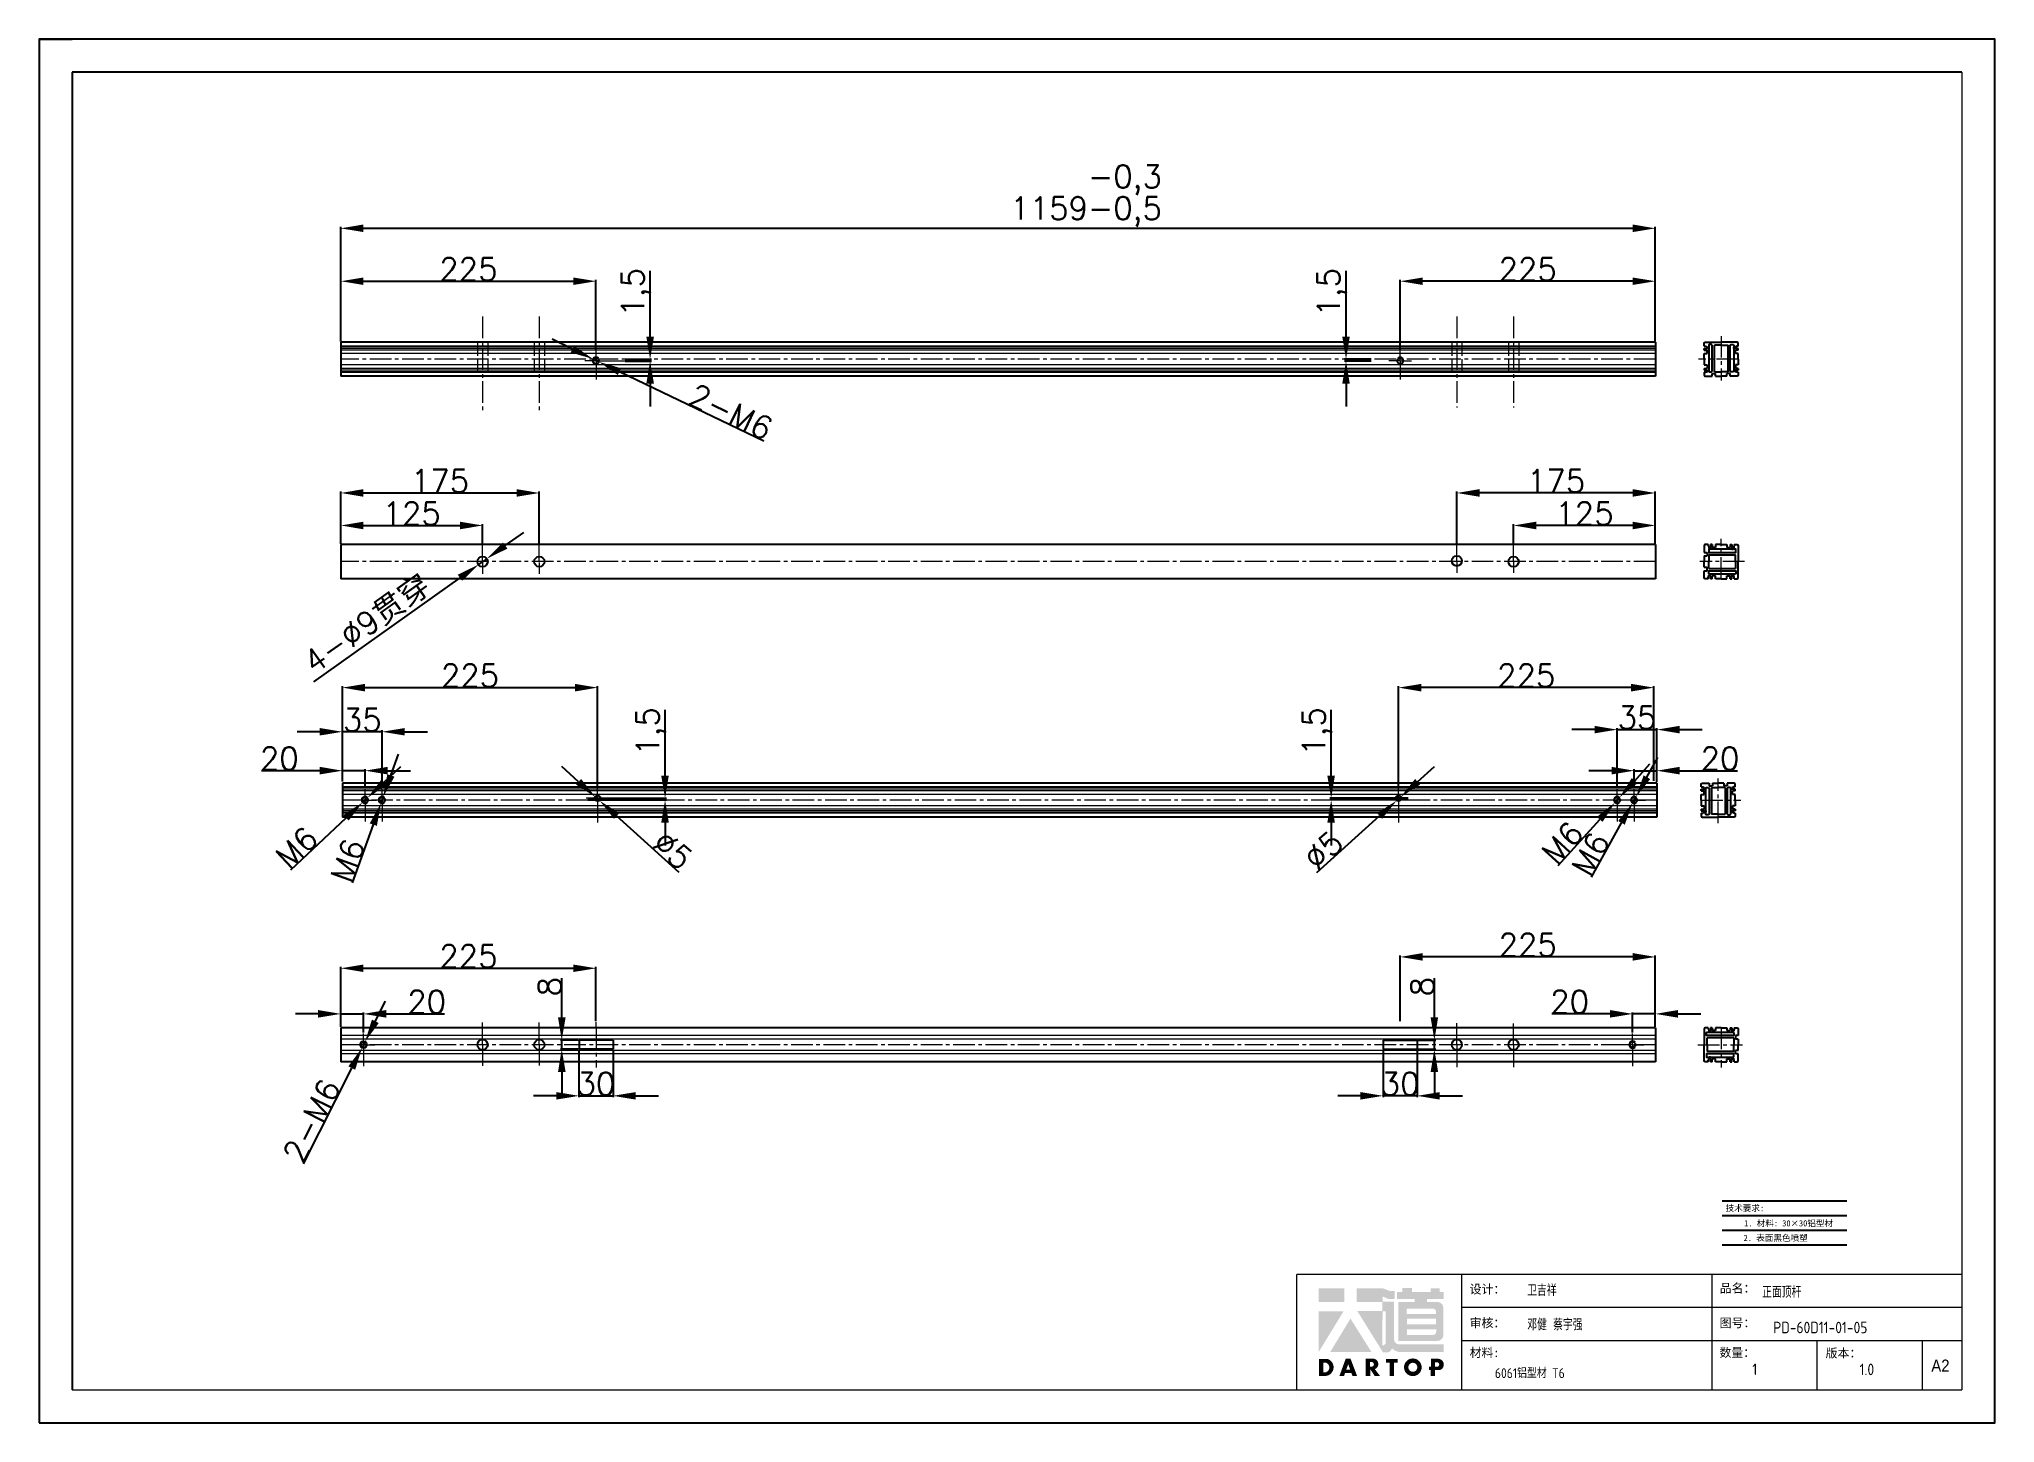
# Model space of a CAD drawing. Header units: millimetres. Extents: x -30327 to 34858, y 4015 to 75103.
# Drawn here: x 1495 to 3220, y 60062 to 61281 of the extents above; entities that cross this region are included whole.
import ezdxf
from ezdxf.enums import TextEntityAlignment as Align

# ---------------------------------------------------------------- set-up
doc = ezdxf.new("R2010")
doc.units = ezdxf.units.MM
doc.linetypes.add('ACAD_ISO02W100', pattern=[15, 12, -3])
doc.linetypes.add('CENTER2', pattern=[28.575, 19.05, -3.175, 3.175, -3.175])
for name, color, linetype in [('3', 3, 'ACAD_ISO02W100'), ('print', 30, 'Continuous'), ('red', 1, 'CENTER2'), ('yellow', 2, 'Continuous')]:
    doc.layers.add(name, color=color, linetype=linetype)
doc.layers.add('A-TITLEBLOCK', color=7, linetype='Continuous', lineweight=18)
doc.layers.add('cen', color=1, linetype='CENTER2', lineweight=9)
doc.styles.add('GB', font='GBENOR.SHX', dxfattribs={"bigfont": 'gbcbig.shx'})
doc.styles.add('HZ', font='')
doc.styles.add('SLDTEXTSTYLE0', font='simfang.ttf', dxfattribs={"bigfont": 'bigfont'})
doc.styles.add('SLDTEXTSTYLE1', font='Gothic.ttf', dxfattribs={"width": 0.913})
doc.styles.get("Standard").update_dxf_attribs({"font": 'txt', "bigfont": 'gbcbig.shx'})
doc.styles.get('HZ').set_extended_font_data('SimSun')
doc.dimstyles.new('ISO-25', dxfattribs={"dimtxt": 20, "dimasz": 20, "dimexe": 1.25, "dimexo": 0.625, "dimtad": 1, "dimtxsty": 'Standard', "dimcen": 2.5, "dimadec": 0, "dimazin": 0, "dimtfac": 1, "dimtmove": 0, "dimatfit": 3, "dimfxl": 0, "dimarcsym": 0})

msp = doc.modelspace()

# ---------------------------------------------------------------- texts
at = {"style": 'HZ'}
for s, height, p in [('技术要求:', 5.41769, (2999.2777, 60251.2179)), ('     1. 材料: 30×30铝型材  ', 5.417685, (3032.3214, 60237.8731)), ('    2. 表面黑色喷塑          ', 5.417685, (3037.5272, 60224.9738))]:
    msp.add_text(s, height=height, dxfattribs=at).set_placement(p, align=Align.MIDDLE_CENTER)

# ---------------------------------------------------------------- blocks, each defined once
blk = doc.blocks.new('*D148')
at = {"layer": 'Defpoints', "color": 0, "transparency": 16777216}
for p in [(1761.3, 61114.6), (1761.3, 61014.9), (2920.3, 61014.2)]:
    blk.add_point(p, dxfattribs=at)
at = {"layer": 'yellow', "color": 0, "lineweight": -2, "transparency": 16777216}
for p, q in [((1761.3, 61015.5), (1761.3, 61115.9)), ((2900.3, 61114.6), (1781.3, 61114.6)), ((2920.3, 61014.9), (2920.3, 61115.9))]:
    blk.add_line(p, q, dxfattribs=at)
at = {"layer": 'yellow', "color": 0, "transparency": 16777216}
for points in [[(1781.3, 61118), (1781.3, 61111.3), (1761.3, 61114.6)], [(2900.3, 61118), (2900.3, 61111.3), (2920.3, 61114.6)]]:
    blk.add_solid(points, dxfattribs=at)
at = {"layer": 'yellow', "color": 0, "lineweight": 9, "transparency": 16777216, "insert": (2418.4, 61146.3), "char_height": 20, "attachment_point": 5}
blk.add_mtext('1159\\S-0,3^ -0,5;', dxfattribs=at)
blk = doc.blocks.new('*D149')
at = {"layer": 'Defpoints', "color": 0, "transparency": 16777216}
for p in [(1784.9, 60612.9), (1780.5, 60608.8)]:
    blk.add_point(p, dxfattribs=at)
at = {"layer": 'yellow', "color": 0, "lineweight": -2, "transparency": 16777216}
for p, q in [((1799.5, 60626.6), (1814.1, 60640.3)), ((1784.9, 60612.9), (1780.5, 60608.8)), ((1717.1, 60549.4), (1765.9, 60595.1))]:
    blk.add_line(p, q, dxfattribs=at)
at = {"layer": 'yellow', "color": 0, "transparency": 16777216}
for points in [[(1797.2, 60629), (1801.8, 60624.1), (1784.9, 60612.9)], [(1763.6, 60597.6), (1768.2, 60592.7), (1780.5, 60608.8)]]:
    blk.add_solid(points, dxfattribs=at)
at = {"layer": 'yellow', "color": 0, "lineweight": 9, "transparency": 16777216, "insert": (1722.4, 60569), "char_height": 20, "attachment_point": 5, "rotation": 43.1266}
blk.add_mtext('M6', dxfattribs=at)
blk = doc.blocks.new('*D150')
at = {"layer": 'Defpoints', "color": 0, "transparency": 16777216}
for p in [(1780, 60392.6), (1782.7, 60397.9)]:
    blk.add_point(p, dxfattribs=at)
at = {"layer": 'yellow', "color": 0, "lineweight": -2, "transparency": 16777216}
for p, q in [((1791.7, 60415.8), (1800.7, 60433.7)), ((1782.7, 60397.9), (1780, 60392.6)), ((1728.4, 60290.3), (1771, 60374.7))]:
    blk.add_line(p, q, dxfattribs=at)
at = {"layer": 'yellow', "color": 0, "transparency": 16777216}
for points in [[(1788.7, 60417.3), (1794.7, 60414.3), (1782.7, 60397.9)], [(1768, 60376.2), (1774, 60373.2), (1780, 60392.6)]]:
    blk.add_solid(points, dxfattribs=at)
at = {"layer": 'yellow', "color": 0, "lineweight": 9, "transparency": 16777216, "insert": (1735.7, 60328.3), "char_height": 20, "attachment_point": 5, "rotation": 63.2542}
blk.add_mtext('2-M6', dxfattribs=at)
blk = doc.blocks.new('*D151')
at = {"layer": 'Defpoints', "color": 0, "transparency": 16777216}
for p in [(1978.6, 60612.4), (1978.6, 60610.9), (2047.2, 60612.4)]:
    blk.add_point(p, dxfattribs=at)
at = {"layer": 'yellow', "color": 0, "lineweight": -2, "transparency": 16777216}
for p, q in [((2047.2, 60632.4), (2047.2, 60690.3)), ((1979.2, 60612.4), (2048.4, 60612.4)), ((1979.2, 60610.9), (2048.4, 60610.9)), ((2047.2, 60610.9), (2047.2, 60612.4)), ((2047.2, 60590.9), (2047.2, 60570.9))]:
    blk.add_line(p, q, dxfattribs=at)
at = {"layer": 'yellow', "color": 0, "transparency": 16777216}
for points in [[(2043.8, 60632.4), (2050.5, 60632.4), (2047.2, 60612.4)], [(2043.8, 60590.9), (2050.5, 60590.9), (2047.2, 60610.9)]]:
    blk.add_solid(points, dxfattribs=at)
at = {"layer": 'yellow', "color": 0, "lineweight": 9, "transparency": 16777216, "insert": (2034.9, 60671.3), "char_height": 20, "attachment_point": 5, "rotation": 90}
blk.add_mtext('1,5', dxfattribs=at)
blk = doc.blocks.new('*D152')
at = {"layer": 'Defpoints', "color": 0, "transparency": 16777216}
for p in [(1985.8, 60613.5), (1989.6, 60610.2)]:
    blk.add_point(p, dxfattribs=at)
at = {"layer": 'yellow', "color": 0, "lineweight": -2, "transparency": 16777216}
for p, q in [((1971, 60626.9), (1956.1, 60640.3)), ((1985.8, 60613.5), (1989.6, 60610.2)), ((2059.7, 60547.1), (2004.4, 60596.8))]:
    blk.add_line(p, q, dxfattribs=at)
at = {"layer": 'yellow', "color": 0, "transparency": 16777216}
for points in [[(1973.2, 60629.4), (1968.7, 60624.4), (1985.8, 60613.5)], [(2006.7, 60599.3), (2002.2, 60594.3), (1989.6, 60610.2)]]:
    blk.add_solid(points, dxfattribs=at)
at = {"layer": 'yellow', "color": 0, "lineweight": 9, "transparency": 16777216, "insert": (2053.9, 60566.6), "char_height": 20, "attachment_point": 5, "rotation": 318.0469}
blk.add_mtext('∅5', dxfattribs=at)
blk = doc.blocks.new('*D153')
at = {"layer": 'Defpoints', "color": 0, "transparency": 16777216}
for p in [(1986.3, 60462.6), (1761.3, 60410.9), (1986.3, 60415.3)]:
    blk.add_point(p, dxfattribs=at)
at = {"layer": 'yellow', "color": 0, "lineweight": -2, "transparency": 16777216}
for p, q in [((1761.3, 60411.5), (1761.3, 60463.9)), ((1781.3, 60462.6), (1966.3, 60462.6)), ((1986.3, 60415.9), (1986.3, 60463.9))]:
    blk.add_line(p, q, dxfattribs=at)
at = {"layer": 'yellow', "color": 0, "transparency": 16777216}
for points in [[(1781.3, 60465.9), (1781.3, 60459.3), (1761.3, 60462.6)], [(1966.3, 60465.9), (1966.3, 60459.3), (1986.3, 60462.6)]]:
    blk.add_solid(points, dxfattribs=at)
at = {"layer": 'yellow', "color": 0, "lineweight": 9, "transparency": 16777216, "insert": (1873.8, 60473.2), "char_height": 20, "attachment_point": 5}
blk.add_mtext('225', dxfattribs=at)
blk = doc.blocks.new('*D154')
at = {"layer": 'Defpoints', "color": 0, "transparency": 16777216}
for p in [(1761.3, 60410.3), (1781.3, 60422.4), (1781.3, 60405.3)]:
    blk.add_point(p, dxfattribs=at)
at = {"layer": 'yellow', "color": 0, "lineweight": -2, "transparency": 16777216}
for p, q in [((1761.3, 60410.9), (1761.3, 60423.7)), ((1781.3, 60405.9), (1781.3, 60423.7)), ((1741.3, 60422.4), (1721.3, 60422.4)), ((1761.3, 60422.4), (1781.3, 60422.4)), ((1801.3, 60422.4), (1852.6, 60422.4))]:
    blk.add_line(p, q, dxfattribs=at)
at = {"layer": 'yellow', "color": 0, "transparency": 16777216}
for points in [[(1741.3, 60425.8), (1741.3, 60419.1), (1761.3, 60422.4)], [(1801.3, 60425.8), (1801.3, 60419.1), (1781.3, 60422.4)]]:
    blk.add_solid(points, dxfattribs=at)
at = {"layer": 'yellow', "color": 0, "lineweight": 9, "transparency": 16777216, "insert": (1837, 60433.1), "char_height": 20, "attachment_point": 5}
blk.add_mtext('20', dxfattribs=at)
blk = doc.blocks.new('*D155')
at = {"layer": 'Defpoints', "color": 0, "transparency": 16777216}
for p in [(1890, 60823.5), (1882.7, 60818.3)]:
    blk.add_point(p, dxfattribs=at)
at = {"layer": 'yellow', "color": 0, "lineweight": -2, "transparency": 16777216}
for p, q in [((1906.3, 60835.1), (1922.6, 60846.7)), ((1890, 60823.5), (1882.7, 60818.3)), ((1737.6, 60714.9), (1866.4, 60806.7))]:
    blk.add_line(p, q, dxfattribs=at)
at = {"layer": 'yellow', "color": 0, "transparency": 16777216}
for points in [[(1904.3, 60837.8), (1908.2, 60832.4), (1890, 60823.5)], [(1864.4, 60809.4), (1868.3, 60804), (1882.7, 60818.3)]]:
    blk.add_solid(points, dxfattribs=at)
at = {"layer": 'yellow', "color": 0, "lineweight": 9, "transparency": 16777216, "insert": (1784.9, 60765.7), "char_height": 20, "attachment_point": 5, "rotation": 35.4788}
blk.add_mtext('4-%%C9{\\fSimSun|b0|i0|c134|p2;贯穿}', dxfattribs=at)
blk = doc.blocks.new('*D156')
at = {"layer": 'Defpoints', "color": 0, "transparency": 16777216}
for p in [(1986.3, 61068), (1761.3, 61014.2), (1986.3, 61007.2)]:
    blk.add_point(p, dxfattribs=at)
at = {"layer": 'yellow', "color": 0, "lineweight": -2, "transparency": 16777216}
for p, q in [((1761.3, 61014.9), (1761.3, 61069.2)), ((1781.3, 61068), (1966.3, 61068)), ((1986.3, 61007.9), (1986.3, 61069.2))]:
    blk.add_line(p, q, dxfattribs=at)
at = {"layer": 'yellow', "color": 0, "transparency": 16777216}
for points in [[(1781.3, 61071.3), (1781.3, 61064.7), (1761.3, 61068)], [(1966.3, 61071.3), (1966.3, 61064.7), (1986.3, 61068)]]:
    blk.add_solid(points, dxfattribs=at)
at = {"layer": 'yellow', "color": 0, "lineweight": 9, "transparency": 16777216, "insert": (1873.8, 61078.6), "char_height": 20, "attachment_point": 5}
blk.add_mtext('225', dxfattribs=at)
blk = doc.blocks.new('*D157')
at = {"layer": 'Defpoints', "color": 0, "transparency": 16777216}
for p in [(2011.2, 60999.2), (2011.2, 60997.7), (2034, 60999.2)]:
    blk.add_point(p, dxfattribs=at)
at = {"layer": 'yellow', "color": 0, "lineweight": -2, "transparency": 16777216}
for p, q in [((2034, 61019.2), (2034, 61077.1)), ((2011.9, 60999.2), (2035.3, 60999.2)), ((2011.9, 60997.7), (2035.3, 60997.7)), ((2034, 60997.7), (2034, 60999.2)), ((2034, 60977.7), (2034, 60957.7))]:
    blk.add_line(p, q, dxfattribs=at)
at = {"layer": 'yellow', "color": 0, "transparency": 16777216}
for points in [[(2030.7, 61019.2), (2037.4, 61019.2), (2034, 60999.2)], [(2030.7, 60977.7), (2037.4, 60977.7), (2034, 60997.7)]]:
    blk.add_solid(points, dxfattribs=at)
at = {"layer": 'yellow', "color": 0, "lineweight": 9, "transparency": 16777216, "insert": (2021.7, 61058.2), "char_height": 20, "attachment_point": 5, "rotation": 90}
blk.add_mtext('1,5', dxfattribs=at)
blk = doc.blocks.new('*D158')
at = {"layer": 'Defpoints', "color": 0, "transparency": 16777216}
for p in [(1983.6, 60999.5), (1989, 60996.9)]:
    blk.add_point(p, dxfattribs=at)
at = {"layer": 'yellow', "color": 0, "lineweight": -2, "transparency": 16777216}
for p, q in [((1965.6, 61008.2), (1947.6, 61016.8)), ((1983.6, 60999.5), (1989, 60996.9)), ((2134.2, 60927.2), (2007.1, 60988.3))]:
    blk.add_line(p, q, dxfattribs=at)
at = {"layer": 'yellow', "color": 0, "transparency": 16777216}
for points in [[(1967, 61011.2), (1964.1, 61005.2), (1983.6, 60999.5)], [(2008.5, 60991.3), (2005.6, 60985.3), (1989, 60996.9)]]:
    blk.add_solid(points, dxfattribs=at)
at = {"layer": 'yellow', "color": 0, "lineweight": 9, "transparency": 16777216, "insert": (2105.2, 60952.9), "char_height": 20, "attachment_point": 5, "rotation": 334.3401}
blk.add_mtext('2-M6', dxfattribs=at)
blk = doc.blocks.new('*D159')
at = {"layer": 'Defpoints', "color": 0, "transparency": 16777216}
for p in [(1956.1, 60399.3), (1971.3, 60399.3), (1971.3, 60391.3)]:
    blk.add_point(p, dxfattribs=at)
at = {"layer": 'yellow', "color": 0, "lineweight": -2, "transparency": 16777216}
for p, q in [((1956.1, 60419.3), (1956.1, 60453.8)), ((1970.7, 60399.3), (1954.9, 60399.3)), ((1970.7, 60391.3), (1954.9, 60391.3)), ((1956.1, 60391.3), (1956.1, 60399.3)), ((1956.1, 60371.3), (1956.1, 60351.3))]:
    blk.add_line(p, q, dxfattribs=at)
at = {"layer": 'yellow', "color": 0, "transparency": 16777216}
for points in [[(1952.8, 60419.3), (1959.5, 60419.3), (1956.1, 60399.3)], [(1952.8, 60371.3), (1959.5, 60371.3), (1956.1, 60391.3)]]:
    blk.add_solid(points, dxfattribs=at)
at = {"layer": 'yellow', "color": 0, "lineweight": 9, "transparency": 16777216, "insert": (1945.5, 60446.5), "char_height": 20, "attachment_point": 5, "rotation": 90}
blk.add_mtext('8', dxfattribs=at)
blk = doc.blocks.new('*D160')
at = {"layer": 'Defpoints', "color": 0, "transparency": 16777216}
for p in [(2903.2, 60613.5), (2900.2, 60608.2)]:
    blk.add_point(p, dxfattribs=at)
at = {"layer": 'yellow', "color": 0, "lineweight": -2, "transparency": 16777216}
for p, q in [((2912.9, 60631), (2922.6, 60648.4)), ((2903.2, 60613.5), (2900.2, 60608.2)), ((2864, 60543), (2890.5, 60590.8))]:
    blk.add_line(p, q, dxfattribs=at)
at = {"layer": 'yellow', "color": 0, "transparency": 16777216}
for points in [[(2910, 60632.6), (2915.8, 60629.3), (2903.2, 60613.5)], [(2887.6, 60592.4), (2893.4, 60589.1), (2900.2, 60608.2)]]:
    blk.add_solid(points, dxfattribs=at)
at = {"layer": 'yellow', "color": 0, "lineweight": 9, "transparency": 16777216, "insert": (2863.1, 60563.3), "char_height": 20, "attachment_point": 5, "rotation": 60.931}
blk.add_mtext('M6', dxfattribs=at)
blk = doc.blocks.new('*D161')
at = {"layer": 'Defpoints', "color": 0, "transparency": 16777216}
for p in [(1971.3, 60391.3), (2001.3, 60391.3), (2001.3, 60350.2)]:
    blk.add_point(p, dxfattribs=at)
at = {"layer": 'yellow', "color": 0, "lineweight": -2, "transparency": 16777216}
for p, q in [((1971.3, 60390.6), (1971.3, 60349)), ((2001.3, 60390.6), (2001.3, 60349)), ((1951.3, 60350.2), (1931.3, 60350.2)), ((1971.3, 60350.2), (2001.3, 60350.2)), ((2021.3, 60350.2), (2041.3, 60350.2))]:
    blk.add_line(p, q, dxfattribs=at)
at = {"layer": 'yellow', "color": 0, "transparency": 16777216}
for points in [[(1951.3, 60353.5), (1951.3, 60346.9), (1971.3, 60350.2)], [(2021.3, 60353.5), (2021.3, 60346.9), (2001.3, 60350.2)]]:
    blk.add_solid(points, dxfattribs=at)
at = {"layer": 'yellow', "color": 0, "lineweight": 9, "transparency": 16777216, "insert": (1986.3, 60360.8), "char_height": 20, "attachment_point": 5}
blk.add_mtext('30', dxfattribs=at)
blk = doc.blocks.new('*D82')
at = {"layer": 'Defpoints', "color": 0, "transparency": 16777216}
for p in [(1886.3, 60852.8), (1761.3, 60835.9), (1886.3, 60835.9)]:
    blk.add_point(p, dxfattribs=at)
at = {"layer": 'yellow', "color": 0, "lineweight": -2, "transparency": 16777216}
for p, q in [((1761.3, 60836.5), (1761.3, 60854)), ((1781.3, 60852.8), (1866.3, 60852.8)), ((1886.3, 60836.5), (1886.3, 60854))]:
    blk.add_line(p, q, dxfattribs=at)
at = {"layer": 'yellow', "color": 0, "transparency": 16777216}
for points in [[(1781.3, 60856.1), (1781.3, 60849.4), (1761.3, 60852.8)], [(1866.3, 60856.1), (1866.3, 60849.4), (1886.3, 60852.8)]]:
    blk.add_solid(points, dxfattribs=at)
at = {"layer": 'yellow', "color": 0, "lineweight": 9, "transparency": 16777216, "insert": (1823.8, 60863.4), "char_height": 20, "attachment_point": 5}
blk.add_mtext('125', dxfattribs=at)
blk = doc.blocks.new('*D83')
at = {"layer": 'Defpoints', "color": 0, "transparency": 16777216}
for p in [(1936.3, 60881.4), (1761.3, 60835.9), (1936.3, 60835.9)]:
    blk.add_point(p, dxfattribs=at)
at = {"layer": 'yellow', "color": 0, "lineweight": -2, "transparency": 16777216}
for p, q in [((1761.3, 60836.5), (1761.3, 60882.7)), ((1781.3, 60881.4), (1916.3, 60881.4)), ((1936.3, 60836.6), (1936.3, 60882.7))]:
    blk.add_line(p, q, dxfattribs=at)
at = {"layer": 'yellow', "color": 0, "transparency": 16777216}
for points in [[(1781.3, 60884.8), (1781.3, 60878.1), (1761.3, 60881.4)], [(1916.3, 60884.8), (1916.3, 60878.1), (1936.3, 60881.4)]]:
    blk.add_solid(points, dxfattribs=at)
at = {"layer": 'yellow', "color": 0, "lineweight": 9, "transparency": 16777216, "insert": (1848.8, 60892), "char_height": 20, "attachment_point": 5}
blk.add_mtext('175', dxfattribs=at)
blk = doc.blocks.new('*D84')
at = {"layer": 'Defpoints', "color": 0, "transparency": 16777216}
for p in [(1762.7, 60636.7), (1762.7, 60626.5), (1782.7, 60620.9)]:
    blk.add_point(p, dxfattribs=at)
at = {"layer": 'yellow', "color": 0, "lineweight": -2, "transparency": 16777216}
for p, q in [((1742.7, 60636.7), (1691.4, 60636.7)), ((1762.7, 60627.1), (1762.7, 60638)), ((1782.7, 60636.7), (1762.7, 60636.7)), ((1782.7, 60621.5), (1782.7, 60638)), ((1802.7, 60636.7), (1822.7, 60636.7))]:
    blk.add_line(p, q, dxfattribs=at)
at = {"layer": 'yellow', "color": 0, "transparency": 16777216}
for points in [[(1742.7, 60640.1), (1742.7, 60633.4), (1762.7, 60636.7)], [(1802.7, 60640.1), (1802.7, 60633.4), (1782.7, 60636.7)]]:
    blk.add_solid(points, dxfattribs=at)
at = {"layer": 'yellow', "color": 0, "lineweight": 9, "transparency": 16777216, "insert": (1707.1, 60647.4), "char_height": 20, "attachment_point": 5}
blk.add_mtext('20', dxfattribs=at)
blk = doc.blocks.new('*D85')
at = {"layer": 'Defpoints', "color": 0, "transparency": 16777216}
for p in [(1987.7, 60709.9), (1762.7, 60627.1), (1987.7, 60621.9)]:
    blk.add_point(p, dxfattribs=at)
at = {"layer": 'yellow', "color": 0, "lineweight": -2, "transparency": 16777216}
for p, q in [((1762.7, 60627.7), (1762.7, 60711.1)), ((1782.7, 60709.9), (1967.7, 60709.9)), ((1987.7, 60622.5), (1987.7, 60711.1))]:
    blk.add_line(p, q, dxfattribs=at)
at = {"layer": 'yellow', "color": 0, "transparency": 16777216}
for points in [[(1782.7, 60713.2), (1782.7, 60706.5), (1762.7, 60709.9)], [(1967.7, 60713.2), (1967.7, 60706.5), (1987.7, 60709.9)]]:
    blk.add_solid(points, dxfattribs=at)
at = {"layer": 'yellow', "color": 0, "lineweight": 9, "transparency": 16777216, "insert": (1875.2, 60720.5), "char_height": 20, "attachment_point": 5}
blk.add_mtext('225', dxfattribs=at)
blk = doc.blocks.new('*D86')
at = {"layer": 'Defpoints', "color": 0, "transparency": 16777216}
for p in [(2795.3, 60852.8), (2795.3, 60835.9), (2920.3, 60835.9)]:
    blk.add_point(p, dxfattribs=at)
at = {"layer": 'yellow', "color": 0, "lineweight": -2, "transparency": 16777216}
for p, q in [((2795.3, 60836.5), (2795.3, 60854)), ((2900.3, 60852.8), (2815.3, 60852.8)), ((2920.3, 60836.5), (2920.3, 60854))]:
    blk.add_line(p, q, dxfattribs=at)
at = {"layer": 'yellow', "color": 0, "transparency": 16777216}
for points in [[(2815.3, 60856.1), (2815.3, 60849.4), (2795.3, 60852.8)], [(2900.3, 60856.1), (2900.3, 60849.4), (2920.3, 60852.8)]]:
    blk.add_solid(points, dxfattribs=at)
at = {"layer": 'yellow', "color": 0, "lineweight": 9, "transparency": 16777216, "insert": (2857.8, 60863.4), "char_height": 20, "attachment_point": 5}
blk.add_mtext('125', dxfattribs=at)
blk = doc.blocks.new('*D87')
at = {"layer": 'Defpoints', "color": 0, "transparency": 16777216}
for p in [(2745.3, 60881.4), (2745.3, 60835.9), (2920.3, 60835.9)]:
    blk.add_point(p, dxfattribs=at)
at = {"layer": 'yellow', "color": 0, "lineweight": -2, "transparency": 16777216}
for p, q in [((2745.3, 60836.6), (2745.3, 60882.7)), ((2900.3, 60881.4), (2765.3, 60881.4)), ((2920.3, 60836.5), (2920.3, 60882.7))]:
    blk.add_line(p, q, dxfattribs=at)
at = {"layer": 'yellow', "color": 0, "transparency": 16777216}
for points in [[(2765.3, 60884.8), (2765.3, 60878.1), (2745.3, 60881.4)], [(2900.3, 60884.8), (2900.3, 60878.1), (2920.3, 60881.4)]]:
    blk.add_solid(points, dxfattribs=at)
at = {"layer": 'yellow', "color": 0, "lineweight": 9, "transparency": 16777216, "insert": (2832.8, 60892), "char_height": 20, "attachment_point": 5}
blk.add_mtext('175', dxfattribs=at)
blk = doc.blocks.new('*D88')
at = {"layer": 'Defpoints', "color": 0, "transparency": 16777216}
for p in [(2921.7, 60636.7), (2901.7, 60620.9), (2921.7, 60626.5)]:
    blk.add_point(p, dxfattribs=at)
at = {"layer": 'yellow', "color": 0, "lineweight": -2, "transparency": 16777216}
for p, q in [((2881.7, 60636.7), (2861.7, 60636.7)), ((2901.7, 60621.5), (2901.7, 60638)), ((2901.7, 60636.7), (2921.7, 60636.7)), ((2921.7, 60627.1), (2921.7, 60638)), ((2941.7, 60636.7), (2992.9, 60636.7))]:
    blk.add_line(p, q, dxfattribs=at)
at = {"layer": 'yellow', "color": 0, "transparency": 16777216}
for points in [[(2881.7, 60640.1), (2881.7, 60633.4), (2901.7, 60636.7)], [(2941.7, 60640.1), (2941.7, 60633.4), (2921.7, 60636.7)]]:
    blk.add_solid(points, dxfattribs=at)
at = {"layer": 'yellow', "color": 0, "lineweight": 9, "transparency": 16777216, "insert": (2977.3, 60647.4), "char_height": 20, "attachment_point": 5}
blk.add_mtext('20', dxfattribs=at)
blk = doc.blocks.new('*D89')
at = {"layer": 'Defpoints', "color": 0, "transparency": 16777216}
for p in [(2900.3, 60422.4), (2920.3, 60410.3), (2900.3, 60405.3)]:
    blk.add_point(p, dxfattribs=at)
at = {"layer": 'yellow', "color": 0, "lineweight": -2, "transparency": 16777216}
for p, q in [((2900.3, 60405.9), (2900.3, 60423.7)), ((2920.3, 60410.9), (2920.3, 60423.7)), ((2880.3, 60422.4), (2829.1, 60422.4)), ((2920.3, 60422.4), (2900.3, 60422.4)), ((2940.3, 60422.4), (2960.3, 60422.4))]:
    blk.add_line(p, q, dxfattribs=at)
at = {"layer": 'yellow', "color": 0, "transparency": 16777216}
for points in [[(2880.3, 60425.8), (2880.3, 60419.1), (2900.3, 60422.4)], [(2940.3, 60425.8), (2940.3, 60419.1), (2920.3, 60422.4)]]:
    blk.add_solid(points, dxfattribs=at)
at = {"layer": 'yellow', "color": 0, "lineweight": 9, "transparency": 16777216, "insert": (2844.7, 60433.1), "char_height": 20, "attachment_point": 5}
blk.add_mtext('20', dxfattribs=at)
blk = doc.blocks.new('*D424')
at = {"layer": 'Defpoints', "color": 0, "transparency": 16777216}
for p in [(1798.7, 60613.7), (1796.7, 60608)]:
    blk.add_point(p, dxfattribs=at)
at = {"layer": 'yellow', "color": 0, "lineweight": -2, "transparency": 16777216}
for p, q in [((1805.4, 60632.5), (1812.1, 60651.4)), ((1798.7, 60613.7), (1796.7, 60608)), ((1771.6, 60537.8), (1790, 60589.2))]:
    blk.add_line(p, q, dxfattribs=at)
at = {"layer": 'yellow', "color": 0, "transparency": 16777216}
for points in [[(1802.3, 60633.6), (1808.6, 60631.4), (1798.7, 60613.7)], [(1786.8, 60590.3), (1793.1, 60588.1), (1796.7, 60608)]]:
    blk.add_solid(points, dxfattribs=at)
at = {"layer": 'yellow', "color": 0, "lineweight": 9, "transparency": 16777216, "insert": (1767.4, 60557.6), "char_height": 20, "attachment_point": 5, "rotation": 70.3628}
blk.add_mtext('M6', dxfattribs=at)
blk = doc.blocks.new('*D425')
at = {"layer": 'Defpoints', "color": 0, "transparency": 16777216}
for p in [(1762.7, 60671), (1762.7, 60628.1), (1797.7, 60620.9)]:
    blk.add_point(p, dxfattribs=at)
at = {"layer": 'yellow', "color": 0, "lineweight": -2, "transparency": 16777216}
for p, q in [((1742.7, 60671), (1722.7, 60671)), ((1762.7, 60628.7), (1762.7, 60672.3)), ((1797.7, 60671), (1762.7, 60671)), ((1797.7, 60621.5), (1797.7, 60672.3)), ((1817.7, 60671), (1837.7, 60671))]:
    blk.add_line(p, q, dxfattribs=at)
at = {"layer": 'yellow', "color": 0, "transparency": 16777216}
for points in [[(1742.7, 60674.3), (1742.7, 60667.7), (1762.7, 60671)], [(1817.7, 60674.3), (1817.7, 60667.7), (1797.7, 60671)]]:
    blk.add_solid(points, dxfattribs=at)
at = {"layer": 'yellow', "color": 0, "lineweight": 9, "transparency": 16777216, "insert": (1780.2, 60681.6), "char_height": 20, "attachment_point": 5}
blk.add_mtext('35', dxfattribs=at)
blk = doc.blocks.new('*D426')
at = {"layer": 'Defpoints', "color": 0, "transparency": 16777216}
for p in [(2888.7, 60613.1), (2884.7, 60608.6)]:
    blk.add_point(p, dxfattribs=at)
at = {"layer": 'yellow', "color": 0, "lineweight": -2, "transparency": 16777216}
for p, q in [((2902.1, 60627.9), (2915.5, 60642.8)), ((2888.7, 60613.1), (2884.7, 60608.6)), ((2834.7, 60553.3), (2871.3, 60593.8))]:
    blk.add_line(p, q, dxfattribs=at)
at = {"layer": 'yellow', "color": 0, "transparency": 16777216}
for points in [[(2899.6, 60630.2), (2904.6, 60625.7), (2888.7, 60613.1)], [(2868.8, 60596), (2873.8, 60591.6), (2884.7, 60608.6)]]:
    blk.add_solid(points, dxfattribs=at)
at = {"layer": 'yellow', "color": 0, "lineweight": 9, "transparency": 16777216, "insert": (2838.4, 60573.2), "char_height": 20, "attachment_point": 5, "rotation": 47.901}
blk.add_mtext('M6', dxfattribs=at)
blk = doc.blocks.new('*D427')
at = {"layer": 'Defpoints', "color": 0, "transparency": 16777216}
for p in [(2921.7, 60672.9), (2886.7, 60620.9), (2921.7, 60625.9)]:
    blk.add_point(p, dxfattribs=at)
at = {"layer": 'yellow', "color": 0, "lineweight": -2, "transparency": 16777216}
for p, q in [((2866.7, 60672.9), (2846.7, 60672.9)), ((2886.7, 60621.5), (2886.7, 60674.2)), ((2886.7, 60672.9), (2921.7, 60672.9)), ((2921.7, 60626.5), (2921.7, 60674.2)), ((2941.7, 60672.9), (2961.7, 60672.9))]:
    blk.add_line(p, q, dxfattribs=at)
at = {"layer": 'yellow', "color": 0, "transparency": 16777216}
for points in [[(2866.7, 60676.2), (2866.7, 60669.6), (2886.7, 60672.9)], [(2941.7, 60676.2), (2941.7, 60669.6), (2921.7, 60672.9)]]:
    blk.add_solid(points, dxfattribs=at)
at = {"layer": 'yellow', "color": 0, "lineweight": 9, "transparency": 16777216, "insert": (2904.2, 60683.5), "char_height": 20, "attachment_point": 5}
blk.add_mtext('35', dxfattribs=at)
blk = doc.blocks.new('*D945')
at = {"layer": 'Defpoints', "color": 0, "transparency": 16777216}
for p in [(2695.3, 61068), (2920.3, 61014.2), (2695.3, 61007.2)]:
    blk.add_point(p, dxfattribs=at)
at = {"layer": 'yellow', "color": 0, "lineweight": -2, "transparency": 16777216}
for p, q in [((2695.3, 61007.9), (2695.3, 61069.2)), ((2900.3, 61068), (2715.3, 61068)), ((2920.3, 61014.9), (2920.3, 61069.2))]:
    blk.add_line(p, q, dxfattribs=at)
at = {"layer": 'yellow', "color": 0, "transparency": 16777216}
for points in [[(2715.3, 61071.3), (2715.3, 61064.7), (2695.3, 61068)], [(2900.3, 61071.3), (2900.3, 61064.7), (2920.3, 61068)]]:
    blk.add_solid(points, dxfattribs=at)
at = {"layer": 'yellow', "color": 0, "lineweight": 9, "transparency": 16777216, "insert": (2807.8, 61078.6), "char_height": 20, "attachment_point": 5}
blk.add_mtext('225', dxfattribs=at)
blk = doc.blocks.new('*D946')
at = {"layer": 'Defpoints', "color": 0, "transparency": 16777216}
for p in [(2647.6, 60999.2), (2670.4, 60999.2), (2670.4, 60997.7)]:
    blk.add_point(p, dxfattribs=at)
at = {"layer": 'yellow', "color": 0, "lineweight": -2, "transparency": 16777216}
for p, q in [((2647.6, 61019.2), (2647.6, 61077.1)), ((2669.8, 60999.2), (2646.4, 60999.2)), ((2669.8, 60997.7), (2646.4, 60997.7)), ((2647.6, 60997.7), (2647.6, 60999.2)), ((2647.6, 60977.7), (2647.6, 60957.7))]:
    blk.add_line(p, q, dxfattribs=at)
at = {"layer": 'yellow', "color": 0, "transparency": 16777216}
for points in [[(2644.3, 61019.2), (2650.9, 61019.2), (2647.6, 60999.2)], [(2644.3, 60977.7), (2650.9, 60977.7), (2647.6, 60997.7)]]:
    blk.add_solid(points, dxfattribs=at)
at = {"layer": 'yellow', "color": 0, "lineweight": 9, "transparency": 16777216, "insert": (2635.3, 61058.2), "char_height": 20, "attachment_point": 5, "rotation": 90}
blk.add_mtext('1,5', dxfattribs=at)
blk = doc.blocks.new('*D947')
at = {"layer": 'Defpoints', "color": 0, "transparency": 16777216}
for p in [(2634.5, 60612.4), (2703, 60612.4), (2703, 60610.9)]:
    blk.add_point(p, dxfattribs=at)
at = {"layer": 'yellow', "color": 0, "lineweight": -2, "transparency": 16777216}
for p, q in [((2634.5, 60632.4), (2634.5, 60690.3)), ((2702.4, 60612.4), (2633.2, 60612.4)), ((2702.4, 60610.9), (2633.2, 60610.9)), ((2634.5, 60610.9), (2634.5, 60612.4)), ((2634.5, 60590.9), (2634.5, 60570.9))]:
    blk.add_line(p, q, dxfattribs=at)
at = {"layer": 'yellow', "color": 0, "transparency": 16777216}
for points in [[(2631.1, 60632.4), (2637.8, 60632.4), (2634.5, 60612.4)], [(2631.1, 60590.9), (2637.8, 60590.9), (2634.5, 60610.9)]]:
    blk.add_solid(points, dxfattribs=at)
at = {"layer": 'yellow', "color": 0, "lineweight": 9, "transparency": 16777216, "insert": (2622.2, 60671.3), "char_height": 20, "attachment_point": 5, "rotation": 90}
blk.add_mtext('1,5', dxfattribs=at)
blk = doc.blocks.new('*D948')
at = {"layer": 'Defpoints', "color": 0, "transparency": 16777216}
for p in [(2695.8, 60613.5), (2692.1, 60610.2)]:
    blk.add_point(p, dxfattribs=at)
at = {"layer": 'yellow', "color": 0, "lineweight": -2, "transparency": 16777216}
for p, q in [((2710.7, 60626.9), (2725.6, 60640.3)), ((2695.8, 60613.5), (2692.1, 60610.2)), ((2622, 60547.1), (2677.2, 60596.8))]:
    blk.add_line(p, q, dxfattribs=at)
at = {"layer": 'yellow', "color": 0, "transparency": 16777216}
for points in [[(2708.5, 60629.4), (2712.9, 60624.4), (2695.8, 60613.5)], [(2675, 60599.3), (2679.4, 60594.3), (2692.1, 60610.2)]]:
    blk.add_solid(points, dxfattribs=at)
at = {"layer": 'yellow', "color": 0, "lineweight": 9, "transparency": 16777216, "insert": (2627.7, 60566.6), "char_height": 20, "attachment_point": 5, "rotation": 41.9531}
blk.add_mtext('∅5', dxfattribs=at)
blk = doc.blocks.new('*D949')
at = {"layer": 'Defpoints', "color": 0, "transparency": 16777216}
for p in [(2694, 60709.9), (2694, 60621.9), (2919, 60627.1)]:
    blk.add_point(p, dxfattribs=at)
at = {"layer": 'yellow', "color": 0, "lineweight": -2, "transparency": 16777216}
for p, q in [((2694, 60622.5), (2694, 60711.1)), ((2899, 60709.9), (2714, 60709.9)), ((2919, 60627.7), (2919, 60711.1))]:
    blk.add_line(p, q, dxfattribs=at)
at = {"layer": 'yellow', "color": 0, "transparency": 16777216}
for points in [[(2714, 60713.2), (2714, 60706.5), (2694, 60709.9)], [(2899, 60713.2), (2899, 60706.5), (2919, 60709.9)]]:
    blk.add_solid(points, dxfattribs=at)
at = {"layer": 'yellow', "color": 0, "lineweight": 9, "transparency": 16777216, "insert": (2806.5, 60720.5), "char_height": 20, "attachment_point": 5}
blk.add_mtext('225', dxfattribs=at)
blk = doc.blocks.new('*D950')
at = {"layer": 'Defpoints', "color": 0, "transparency": 16777216}
for p in [(2695.3, 60472.6), (2695.3, 60415.3), (2920.3, 60410.9)]:
    blk.add_point(p, dxfattribs=at)
at = {"layer": 'yellow', "color": 0, "lineweight": -2, "transparency": 16777216}
for p, q in [((2695.3, 60415.9), (2695.3, 60473.9)), ((2900.3, 60472.6), (2715.3, 60472.6)), ((2920.3, 60411.5), (2920.3, 60473.9))]:
    blk.add_line(p, q, dxfattribs=at)
at = {"layer": 'yellow', "color": 0, "transparency": 16777216}
for points in [[(2715.3, 60476), (2715.3, 60469.3), (2695.3, 60472.6)], [(2900.3, 60476), (2900.3, 60469.3), (2920.3, 60472.6)]]:
    blk.add_solid(points, dxfattribs=at)
at = {"layer": 'yellow', "color": 0, "lineweight": 9, "transparency": 16777216, "insert": (2807.8, 60483.3), "char_height": 20, "attachment_point": 5}
blk.add_mtext('225', dxfattribs=at)
blk = doc.blocks.new('*D951')
at = {"layer": 'Defpoints', "color": 0, "transparency": 16777216}
for p in [(2710.3, 60399.3), (2710.3, 60391.3), (2725.5, 60399.3)]:
    blk.add_point(p, dxfattribs=at)
at = {"layer": 'yellow', "color": 0, "lineweight": -2, "transparency": 16777216}
for p, q in [((2725.5, 60419.3), (2725.5, 60453.8)), ((2711, 60399.3), (2726.8, 60399.3)), ((2711, 60391.3), (2726.8, 60391.3)), ((2725.5, 60391.3), (2725.5, 60399.3)), ((2725.5, 60371.3), (2725.5, 60351.3))]:
    blk.add_line(p, q, dxfattribs=at)
at = {"layer": 'yellow', "color": 0, "transparency": 16777216}
for points in [[(2722.2, 60419.3), (2728.8, 60419.3), (2725.5, 60399.3)], [(2722.2, 60371.3), (2728.8, 60371.3), (2725.5, 60391.3)]]:
    blk.add_solid(points, dxfattribs=at)
at = {"layer": 'yellow', "color": 0, "lineweight": 9, "transparency": 16777216, "insert": (2714.9, 60446.5), "char_height": 20, "attachment_point": 5, "rotation": 90}
blk.add_mtext('8', dxfattribs=at)
blk = doc.blocks.new('*D952')
at = {"layer": 'Defpoints', "color": 0, "transparency": 16777216}
for p in [(2680.3, 60391.3), (2710.3, 60391.3), (2680.3, 60350.2)]:
    blk.add_point(p, dxfattribs=at)
at = {"layer": 'yellow', "color": 0, "lineweight": -2, "transparency": 16777216}
for p, q in [((2680.3, 60390.6), (2680.3, 60349)), ((2710.3, 60390.6), (2710.3, 60349)), ((2660.3, 60350.2), (2640.3, 60350.2)), ((2710.3, 60350.2), (2680.3, 60350.2)), ((2730.3, 60350.2), (2750.3, 60350.2))]:
    blk.add_line(p, q, dxfattribs=at)
at = {"layer": 'yellow', "color": 0, "transparency": 16777216}
for points in [[(2660.3, 60353.5), (2660.3, 60346.9), (2680.3, 60350.2)], [(2730.3, 60353.5), (2730.3, 60346.9), (2710.3, 60350.2)]]:
    blk.add_solid(points, dxfattribs=at)
at = {"layer": 'yellow', "color": 0, "lineweight": 9, "transparency": 16777216, "insert": (2695.3, 60360.8), "char_height": 20, "attachment_point": 5}
blk.add_mtext('30', dxfattribs=at)
blk = doc.blocks.new('Dartop Logo')
at = {"true_color": 0xc40018}
h = blk.add_hatch(color=12, dxfattribs=at)
h.set_gradient(color1=(196, 0, 24), color2=(196, 0, 24), tint=1)
h.paths.add_polyline_path([(30.39, -3.87), (33.08, -5.04), (35.99, -5.04), (35.99, -1.19), (33.59, -1.19), (30.46, 0.05), (17.94, 0.05), (17.94, -6.46), (30.12, -6.46), (30.12, -6.59), (30.12, -10.75), (18.31, -10.75), (30.46, -30.31), (32.87, -30.31, 0.279375), (34.63, -28.6), (34.63, -28.51), (34.84, -28.51, 0.143145), (38.15, -30.2), (59.27, -30.2), (59.27, -26.49), (38.06, -26.49, -0.414214), (35.75, -24.18), (35.75, -6.26), (30.39, -6.26)])
h.paths.add_polyline_path([(30.25, -10.84), (31.8, -10.84), (31.8, -26.02, -0.088936), (30.9, -26.94), (30.24, -26.94)], flags=16)
h = blk.add_hatch(color=12, dxfattribs=at)
h.set_gradient(color1=(196, 0, 24), color2=(196, 0, 24), tint=1)
h.paths.add_polyline_path([(59.24, -1.73), (57.36, -1.73), (57.36, 0.06), (53.06, 0.06), (53.06, -1.64), (44.29, -1.64), (44.29, 0.15), (39.7, 0.15), (39.7, -1.67), (37.16, -1.67), (37.16, -4.97), (45.54, -4.97), (45.54, -6.42), (37.73, -6.42), (37.73, -24.88), (56.26, -24.88, 0.414214), (59.15, -21.99), (59.15, -9.35, 0.414214), (56.26, -6.46), (51.36, -6.46), (51.36, -5.03), (59.24, -5.03)])
h.paths.add_polyline_path([(54.21, -9.59, -0.414214), (55.66, -11.04), (55.66, -12.1), (41.79, -12.1), (41.79, -9.59)], flags=16)
h.paths.add_polyline_path([(55.57, -14.33), (55.57, -17.01), (41.88, -17.01), (41.88, -14.33)], flags=16)
h.paths.add_polyline_path([(55.75, -19.43), (55.75, -20.57, -0.414214), (54.3, -22.02), (41.88, -22.02), (41.88, -19.43)], flags=16)
h = blk.add_hatch(color=12, dxfattribs=at)
h.set_gradient(color1=(196, 0, 24), color2=(196, 0, 24), tint=1)
h.paths.add_polyline_path([(12.18, 0), (0, 0), (0, -6.37), (12.18, -6.37)])
h = blk.add_hatch(color=12, dxfattribs=at)
h.set_gradient(color1=(196, 0, 24), color2=(196, 0, 24), tint=1)
h.paths.add_polyline_path([(11.79, -10.83), (0.03, -10.83), (0.03, -30.03)])
h = blk.add_hatch(color=12, dxfattribs=at)
h.set_gradient(color1=(196, 0, 24), color2=(196, 0, 24), tint=1)
h.paths.add_polyline_path([(15.05, -14.31), (5.44, -30.15), (25.01, -30.15)])
at = {"true_color": 0x646464}
h = blk.add_hatch(color=251, dxfattribs=at)
h.set_gradient(color1=(100, 100, 100), color2=(100, 100, 100), tint=1)
h.paths.add_polyline_path([(4.15, -33.43), (0.11, -33.43), (0.11, -41.5), (3.51, -41.5, 0.793016)])
h.paths.add_polyline_path([(3.57, -39.73), (2.16, -39.73), (2.16, -35.19), (3.42, -35.19, -0.671361)], flags=16)
h = blk.add_hatch(color=251, dxfattribs=at)
h.set_gradient(color1=(100, 100, 100), color2=(100, 100, 100), tint=1)
h.paths.add_polyline_path([(15.08, -33.36), (12.78, -33.36), (9.82, -41.51), (12, -41.51), (12.51, -40.06), (15.46, -40.06), (15.99, -41.52), (18.19, -41.52)])
h.paths.add_polyline_path([(14.9, -38.51), (13.07, -38.51), (13.97, -35.95)], flags=16)
h = blk.add_hatch(color=251, dxfattribs=at)
h.set_gradient(color1=(100, 100, 100), color2=(100, 100, 100), tint=1)
h.paths.add_polyline_path([(26.27, -33.36), (22.3, -33.36), (22.3, -41.51), (24.4, -41.51), (24.4, -38.28), (26.55, -41.54), (29.09, -41.54), (26.61, -38.3, 0.744055)])
h.paths.add_polyline_path([(24.38, -37.08), (24.38, -34.94), (25.32, -34.94, -0.796809), (25.3, -37.08)], flags=16)
h = blk.add_hatch(color=251, dxfattribs=at)
h.set_gradient(color1=(100, 100, 100), color2=(100, 100, 100), tint=1)
h.paths.add_polyline_path([(37.44, -33.4), (31.88, -33.4), (31.88, -35.16), (33.61, -35.16), (33.61, -41.52), (35.69, -41.52), (35.69, -35.16), (37.44, -35.16)])
h = blk.add_hatch(color=251, dxfattribs=at)
h.set_gradient(color1=(100, 100, 100), color2=(100, 100, 100), tint=1)
h.paths.add_polyline_path([(40.46, -37.41, 1), (48.83, -37.41, 1)])
h.paths.add_polyline_path([(46.8, -37.41, -1), (42.5, -37.41, -1)], flags=16)
h = blk.add_hatch(color=251, dxfattribs=at)
h.set_gradient(color1=(100, 100, 100), color2=(100, 100, 100), tint=1)
h.paths.add_polyline_path([(56.85, -33.38), (56.73, -33.38), (53.19, -33.38), (53.19, -37.19), (52.26, -37.19), (52.26, -38.73), (53.18, -38.73), (53.18, -41.5), (55.24, -41.5), (55.24, -38.72), (57.51, -38.72, 0.812304)])
h.paths.add_polyline_path([(55.21, -37.18), (55.21, -35.05), (56.39, -35.05, -0.778213), (56.27, -37.18)], flags=16)
blk = doc.blocks.new('DT-A2-TITLE')
for p, q in [((594, 420), (0, 420)), ((0, 420), (0, 420)), ((0, 420), (0, 0)), ((0, 420), (10, 420)), ((594, 0), (594, 420)), ((10, 410), (10, 10)), ((584, 410), (10, 410))]:
    blk.add_line(p, q)
at = {"layer": 'A-TITLEBLOCK', "color": 7}
for p, q in [((584, 410), (584, 10)), ((594, 0), (594, 297)), ((382, 10), (382, 45)), ((584, 45), (382, 45)), ((432, 45), (432, 10)), ((508, 45), (508, 10)), ((584, 35), (432, 35)), ((432, 25), (584.08, 25)), ((540, 10), (540, 25)), ((572, 10), (572, 25)), ((10, 10), (584, 10)), ((0, 0), (594, 0))]:
    blk.add_line(p, q, dxfattribs=at)
at = {"layer": 'A-TITLEBLOCK', "xscale": 0.6400000000000001, "yscale": 0.6400000000000001, "zscale": 0.6400000000000001}
blk.add_blockref('Dartop Logo', (388.65, 40.81), dxfattribs=at)
at = {"style": 'GB'}
for tag, p, height in [('#设计', (451.96, 38.52), 3.5), ('#品名', (523.32, 37.95), 3.5), ('#审核', (451.99, 28.1), 3.5), ('#图号', (526.67, 27.2), 3.5), ('#数量', (520.33, 14.51), 3.5), ('#版本', (552.92, 14.47), 3.5), ('#材料说明', (442.15, 13.59), 3)]:
    blk.add_attdef(tag, p, '', height=height, dxfattribs=at)
at = {"layer": 'A-TITLEBLOCK', "color": 7, "attachment_point": 1}
for s, insert, char_height, style in [('设计：', (434.47, 41.87), 2.646, 'SLDTEXTSTYLE0'), ('品名：', (510.43, 42.19), 2.646, 'SLDTEXTSTYLE0'), ('审核：', (434.47, 31.64), 2.646, 'SLDTEXTSTYLE0'), ('图号：', (510.4, 31.66), 2.646, 'SLDTEXTSTYLE0'), ('材料:', (434.47, 22.62), 2.646, 'SLDTEXTSTYLE0'), ('数量：', (510.35, 22.64), 2.646, 'SLDTEXTSTYLE0'), ('版本：', (542.59, 22.48), 2.646, 'SLDTEXTSTYLE0'), ('A2', (574.7, 19.21), 3.704, 'SLDTEXTSTYLE1')]:
    blk.add_mtext(s, dxfattribs=dict(at, insert=insert, char_height=char_height, style=style))

# ---------------------------------------------------------------- dimensions: what is measured, and where the dimension line sits
at = {"layer": 'yellow', "lineweight": 9}
dim = msp.add_linear_dim(base=(1761.3252, 61114.6308), p1=(2920.3252, 61014.2281), p2=(1761.3252, 61014.8531), dimstyle='ISO-25', override={"dimgap": 5, "dimtol": 1, "dimlim": 0, "dimtp": -0.3, "dimtm": 0.5}, dxfattribs=at)
dim.commit()
dim.dimension.update_dxf_attribs({"geometry": '*D148', "text_midpoint": (2418.3836, 61114.6308), "dimtype": 160})
for base, p1, p2, picture, middle in [((1986.3252, 61067.9928), (1761.3252, 61014.2281), (1986.3252, 61007.2281), '*D156', (1873.8252, 61067.9928)), ((1987.6969, 60709.8685), (1762.6969, 60627.106), (1987.6969, 60621.856), '*D85', (1875.1969, 60709.8685)), ((1762.6969, 60671.0156), (1797.6969, 60620.856), (1762.6969, 60628.106), '*D425', (1780.1969, 60671.0156)), ((1986.3252, 60462.6137), (1761.3252, 60410.882), (1986.3252, 60415.257), '*D153', (1873.8252, 60462.6137)), ((1781.3252, 60422.4338), (1761.3252, 60410.257), (1781.3252, 60405.257), '*D154', (1836.9502, 60422.4338)), ((2001.3252, 60350.2074), (1971.3252, 60391.257), (2001.3252, 60391.257), '*D161', (1986.3252, 60350.2074))]:
    dim = msp.add_linear_dim(base=base, p1=p1, p2=p2, dimstyle='ISO-25', dxfattribs=at)
    dim.commit()
    dim.dimension.update_dxf_attribs({"geometry": picture, "text_midpoint": middle, "dimtype": 160})
for base, p1, p2, angle, picture, middle in [((2695.3252, 61067.9928), (2920.3252, 61014.2281), (2695.3252, 61007.2281), 180, '*D945', (2807.8252, 61067.9928)), ((2034.038, 60999.2281), (2011.2279, 60997.7281), (2011.2279, 60999.2281), 90, '*D157', (2034.038, 61058.1865)), ((2647.6124, 60999.2281), (2670.4225, 60997.7281), (2670.4225, 60999.2281), 90, '*D946', (2647.6124, 61058.1865)), ((2693.9534, 60709.8685), (2918.9534, 60627.106), (2693.9534, 60621.856), 180, '*D949', (2806.4534, 60709.8685)), ((2047.1685, 60612.356), (1978.6143, 60610.856), (1978.6143, 60612.356), 90, '*D151', (2047.1685, 60671.3143)), ((2634.4819, 60612.356), (2703.036, 60610.856), (2703.036, 60612.356), 90, '*D947', (2634.4819, 60671.3143)), ((2921.6969, 60672.9146), (2886.6969, 60620.856), (2921.6969, 60625.856), 180, '*D427', (2904.1969, 60672.9146)), ((2695.3252, 60472.6355), (2920.3252, 60410.882), (2695.3252, 60415.257), 180, '*D950', (2807.8252, 60472.6355)), ((1956.1365, 60399.257), (1971.3252, 60391.257), (1971.3252, 60399.257), 90, '*D159', (1956.1365, 60446.5486)), ((2725.5139, 60399.257), (2710.3252, 60391.257), (2710.3252, 60399.257), 90, '*D951', (2725.5139, 60446.5486)), ((2900.3252, 60422.4338), (2920.3252, 60410.257), (2900.3252, 60405.257), 180, '*D89', (2844.7002, 60422.4338)), ((2680.3252, 60350.2074), (2710.3252, 60391.257), (2680.3252, 60391.257), 180, '*D952', (2695.3252, 60350.2074))]:
    dim = msp.add_linear_dim(base=base, p1=p1, p2=p2, angle=angle, dimstyle='ISO-25', dxfattribs=at)
    dim.commit()
    dim.dimension.update_dxf_attribs({"geometry": picture, "text_midpoint": middle, "dimtype": 160})
for p1, p2, text, picture, middle in [((1983.621, 60999.5272), (1989.0293, 60996.9291), '2-M6', '*D158', (2100.5693, 60943.3447)), ((1889.9897, 60823.515), (1882.6607, 60818.2914), '4-%%C9{\\fSimSun|b0|i0|c134|p2;贯穿}', '*D155', (1792.9821, 60754.3743)), ((1784.8865, 60612.9068), (1780.5074, 60608.8051), 'M6', '*D149', (1729.6968, 60561.213))]:
    dim = msp.add_diameter_dim_2p(p1=p1, p2=p2, text=text, dimstyle='ISO-25', dxfattribs=at)
    dim.commit()
    dim.dimension.update_dxf_attribs({"geometry": picture, "text_midpoint": middle, "dimtype": 163})
for base, p1, p2, picture, middle in [((1936.3252, 60881.4174), (1761.3252, 60835.9032), (1936.3252, 60835.9421), '*D83', (1848.8252, 60892.0424)), ((1886.3252, 60852.7757), (1761.3252, 60835.9032), (1886.3252, 60835.9032), '*D82', (1823.8252, 60863.4007)), ((1762.6969, 60636.7498), (1782.6969, 60620.856), (1762.6969, 60626.481), '*D84', (1707.0719, 60647.3748))]:
    dim = msp.add_linear_dim(base=base, p1=p1, p2=p2, dimstyle='ISO-25', dxfattribs=at)
    dim.commit()
    dim.dimension.update_dxf_attribs({"geometry": picture, "text_midpoint": middle})
for base, p1, p2, picture, middle in [((2745.3252, 60881.4174), (2920.3252, 60835.9032), (2745.3252, 60835.9421), '*D87', (2832.8252, 60892.0424)), ((2795.3252, 60852.7757), (2920.3252, 60835.9032), (2795.3252, 60835.9032), '*D86', (2857.8252, 60863.4007)), ((2921.6969, 60636.7498), (2901.6969, 60620.856), (2921.6969, 60626.481), '*D88', (2977.3219, 60647.3748))]:
    dim = msp.add_linear_dim(base=base, p1=p1, p2=p2, angle=180, dimstyle='ISO-25', dxfattribs=at)
    dim.commit()
    dim.dimension.update_dxf_attribs({"geometry": picture, "text_midpoint": middle})
for p1, p2, text, picture, middle in [((1798.7051, 60613.6815), (1796.6888, 60608.0305), 'M6', '*D424', (1767.4281, 60557.6416)), ((2903.1545, 60613.4781), (2900.2394, 60608.2339), 'M6', '*D160', (2863.1169, 60563.3212)), ((2888.7082, 60613.082), (2884.6857, 60608.63), 'M6', '*D426', (2838.393, 60573.2434)), ((1782.6753, 60397.936), (1779.9751, 60392.5779), '2-M6', '*D150', (1735.7031, 60328.3371))]:
    dim = msp.add_diameter_dim_2p(p1=p1, p2=p2, text=text, dimstyle='ISO-25', dxfattribs=at)
    dim.commit()
    dim.dimension.update_dxf_attribs({"geometry": picture, "text_midpoint": middle})
for p1, p2, picture, middle in [((1985.8377, 60613.5273), (1989.5562, 60610.1847), '*D152', (2046.8388, 60558.6921)), ((2695.8126, 60613.5273), (2692.0942, 60610.1847), '*D948', (2634.8116, 60558.6921))]:
    dim = msp.add_diameter_dim_2p(p1=p1, p2=p2, dimstyle='ISO-25', dxfattribs=at)
    dim.commit()
    dim.dimension.update_dxf_attribs({"geometry": picture, "text_midpoint": middle, "dimtype": 163})

# ---------------------------------------------------------------- linework, layer by layer
for p, q in [((2920.3252, 61014.2281), (1761.3252, 61014.2281)), ((1761.3252, 61014.2281), (1761.3252, 60984.2281)), ((2920.3252, 61014.2281), (2920.3252, 60984.2281)), ((2963.4048, 61010.7281), (2964.9048, 61010.7281)), ((2965.9048, 61010.2281), (2966.4048, 61010.2281)), ((2966.4048, 61008.7281), (2966.4048, 61010.2281)), ((2967.4048, 61008.7281), (2967.4048, 61009.7281)), ((2978.4048, 61011.7281), (2972.4048, 61011.7281)), ((2978.4048, 61011.7281), (2984.4048, 61011.7281)), ((2989.4048, 61008.7281), (2989.4048, 61009.7281)), ((2990.4048, 61008.7281), (2990.4048, 61010.2281)), ((2990.9048, 61010.2281), (2990.4048, 61010.2281)), ((2993.4048, 61010.7281), (2991.9048, 61010.7281)), ((2963.4048, 61008.7281), (2966.4048, 61008.7281)), ((2963.4048, 61007.2281), (2963.4048, 61008.7281)), ((2963.4048, 61007.2281), (2965.9048, 61007.2281)), ((2963.4048, 61004.2281), (2965.9048, 61004.2281)), ((2963.4048, 60999.2281), (2963.4048, 61004.2281)), ((2963.4048, 60999.2281), (2963.4048, 60994.2281)), ((2963.4048, 60994.2281), (2965.9048, 60994.2281)), ((2965.9048, 61004.2281), (2965.9048, 61007.2281)), ((2965.9048, 60994.2281), (2965.9048, 60991.2281)), ((2993.4048, 61008.7281), (2990.4048, 61008.7281)), ((2993.4048, 61007.2281), (2990.9048, 61007.2281)), ((2990.9048, 61004.2281), (2990.9048, 61007.2281)), ((2993.4048, 61004.2281), (2990.9048, 61004.2281)), ((2993.4048, 60994.2281), (2990.9048, 60994.2281)), ((2990.9048, 60994.2281), (2990.9048, 60991.2281)), ((2993.4048, 61007.2281), (2993.4048, 61008.7281)), ((2993.4048, 60999.2281), (2993.4048, 61004.2281)), ((2993.4048, 60999.2281), (2993.4048, 60994.2281)), ((2920.3252, 60984.2281), (1761.3252, 60984.2281)), ((2963.4048, 60991.2281), (2963.4048, 60989.7281)), ((2963.4048, 60991.2281), (2965.9048, 60991.2281)), ((2963.4048, 60989.7281), (2966.4048, 60989.7281)), ((2963.4048, 60987.7281), (2964.9048, 60987.7281)), ((2965.9048, 60988.2281), (2966.4048, 60988.2281)), ((2966.4048, 60989.7281), (2966.4048, 60988.2281)), ((2967.4048, 60989.7281), (2967.4048, 60988.7281)), ((2970.4048, 60986.7281), (2973.4048, 60986.7281)), ((2972.4048, 60988.2281), (2973.4048, 60988.2281)), ((2973.4048, 60988.2281), (2978.4048, 60988.2281)), ((2973.4048, 60984.2281), (2978.4048, 60984.2281)), ((2983.4048, 60988.2281), (2978.4048, 60988.2281)), ((2983.4048, 60984.2281), (2978.4048, 60984.2281)), ((2984.4048, 60988.2281), (2983.4048, 60988.2281)), ((2986.4048, 60986.7281), (2983.4048, 60986.7281)), ((2989.4048, 60989.7281), (2989.4048, 60988.7281)), ((2993.4048, 60989.7281), (2990.4048, 60989.7281)), ((2990.4048, 60989.7281), (2990.4048, 60988.2281)), ((2990.9048, 60988.2281), (2990.4048, 60988.2281)), ((2993.4048, 60991.2281), (2990.9048, 60991.2281)), ((2993.4048, 60987.7281), (2991.9048, 60987.7281)), ((2993.4048, 60991.2281), (2993.4048, 60989.7281)), ((2920.3252, 60835.9032), (1761.3252, 60835.9032)), ((1761.3252, 60835.9032), (1761.3252, 60805.9032)), ((2920.3252, 60835.9032), (2920.3252, 60805.9032)), ((2963.4048, 60825.9032), (2963.4048, 60820.9032)), ((2963.4048, 60815.9032), (2963.4048, 60820.9032)), ((2965.9048, 60828.9032), (2965.9048, 60825.9032)), ((2966.9048, 60835.9032), (2966.9048, 60834.4032)), ((2967.4048, 60833.4032), (2967.4048, 60832.9032)), ((2968.9048, 60832.9032), (2967.4048, 60832.9032)), ((2967.4048, 60826.9032), (2967.4048, 60825.9032)), ((2967.4048, 60825.9032), (2967.4048, 60820.9032)), ((2967.4048, 60815.9032), (2967.4048, 60820.9032)), ((2968.9048, 60831.9032), (2967.9048, 60831.9032)), ((2970.4048, 60835.9032), (2968.9048, 60835.9032)), ((2968.9048, 60835.9032), (2968.9048, 60832.9032)), ((2970.4048, 60835.9032), (2970.4048, 60833.4032)), ((2973.4048, 60833.4032), (2970.4048, 60833.4032)), ((2978.4048, 60835.9032), (2973.4048, 60835.9032)), ((2973.4048, 60835.9032), (2973.4048, 60833.4032)), ((2978.4048, 60835.9032), (2983.4048, 60835.9032)), ((2983.4048, 60835.9032), (2983.4048, 60833.4032)), ((2983.4048, 60833.4032), (2986.4048, 60833.4032)), ((2986.4048, 60835.9032), (2987.9048, 60835.9032)), ((2986.4048, 60835.9032), (2986.4048, 60833.4032)), ((2987.9048, 60835.9032), (2987.9048, 60832.9032)), ((2987.9048, 60832.9032), (2989.4048, 60832.9032)), ((2987.9048, 60831.9032), (2988.9048, 60831.9032)), ((2989.4048, 60833.4032), (2989.4048, 60832.9032)), ((2989.9048, 60835.9032), (2989.9048, 60834.4032)), ((2990.9048, 60820.9032), (2990.9048, 60826.9032)), ((2990.9048, 60820.9032), (2990.9048, 60814.9032)), ((2920.3252, 60805.9032), (1761.3252, 60805.9032)), ((2965.9048, 60812.9032), (2965.9048, 60815.9032)), ((2966.9048, 60805.9032), (2966.9048, 60807.4032)), ((2967.4048, 60814.9032), (2967.4048, 60815.9032)), ((2968.9048, 60808.9032), (2967.4048, 60808.9032)), ((2967.4048, 60808.4032), (2967.4048, 60808.9032)), ((2968.9048, 60809.9032), (2967.9048, 60809.9032)), ((2968.9048, 60805.9032), (2968.9048, 60808.9032)), ((2970.4048, 60805.9032), (2968.9048, 60805.9032)), ((2970.4048, 60805.9032), (2970.4048, 60808.4032)), ((2973.4048, 60808.4032), (2970.4048, 60808.4032)), ((2973.4048, 60805.9032), (2973.4048, 60808.4032)), ((2978.4048, 60805.9032), (2973.4048, 60805.9032)), ((2978.4048, 60805.9032), (2983.4048, 60805.9032)), ((2983.4048, 60805.9032), (2983.4048, 60808.4032)), ((2983.4048, 60808.4032), (2986.4048, 60808.4032)), ((2986.4048, 60805.9032), (2986.4048, 60808.4032)), ((2986.4048, 60805.9032), (2987.9048, 60805.9032)), ((2987.9048, 60809.9032), (2988.9048, 60809.9032)), ((2987.9048, 60808.9032), (2989.4048, 60808.9032)), ((2987.9048, 60805.9032), (2987.9048, 60808.9032)), ((2989.4048, 60808.4032), (2989.4048, 60808.9032)), ((2989.9048, 60805.9032), (2989.9048, 60807.4032)), ((2921.6969, 60625.856), (1762.6969, 60625.856)), ((1762.6969, 60625.856), (1762.6969, 60595.856)), ((2921.6969, 60625.856), (2921.6969, 60595.856)), ((2960.7766, 60622.3564), (2962.2766, 60622.3564)), ((2960.7766, 60620.3564), (2963.7766, 60620.3564)), ((2960.7766, 60618.8564), (2960.7766, 60620.3564)), ((2960.7766, 60618.8564), (2963.2766, 60618.8564)), ((2960.7766, 60615.8564), (2963.2766, 60615.8564)), ((2960.7766, 60610.8564), (2960.7766, 60615.8564)), ((2963.2766, 60621.8564), (2963.7766, 60621.8564)), ((2963.2766, 60615.8564), (2963.2766, 60618.8564)), ((2963.7766, 60620.3564), (2963.7766, 60621.8564)), ((2964.7766, 60620.3564), (2964.7766, 60621.3564)), ((2967.7766, 60623.3564), (2970.7766, 60623.3564)), ((2969.7766, 60621.8564), (2970.7766, 60621.8564)), ((2970.7766, 60625.8564), (2975.7766, 60625.8564)), ((2970.7766, 60621.8564), (2975.7766, 60621.8564)), ((2980.7766, 60625.8564), (2975.7766, 60625.8564)), ((2980.7766, 60621.8564), (2975.7766, 60621.8564)), ((2983.7766, 60623.3564), (2980.7766, 60623.3564)), ((2981.7766, 60621.8564), (2980.7766, 60621.8564)), ((2986.7766, 60620.3564), (2986.7766, 60621.3564)), ((2987.7766, 60620.3564), (2987.7766, 60621.8564)), ((2988.2766, 60621.8564), (2987.7766, 60621.8564)), ((2990.7766, 60620.3564), (2987.7766, 60620.3564)), ((2990.7766, 60618.8564), (2988.2766, 60618.8564)), ((2988.2766, 60615.8564), (2988.2766, 60618.8564)), ((2990.7766, 60615.8564), (2988.2766, 60615.8564)), ((2990.7766, 60622.3564), (2989.2766, 60622.3564)), ((2990.7766, 60618.8564), (2990.7766, 60620.3564)), ((2990.7766, 60610.8564), (2990.7766, 60615.8564)), ((2921.6969, 60595.856), (1762.6969, 60595.856)), ((2960.7766, 60610.8564), (2960.7766, 60605.8564)), ((2960.7766, 60605.8564), (2963.2766, 60605.8564)), ((2960.7766, 60602.8564), (2963.2766, 60602.8564)), ((2960.7766, 60602.8564), (2960.7766, 60601.3564)), ((2960.7766, 60601.3564), (2963.7766, 60601.3564)), ((2960.7766, 60599.3564), (2962.2766, 60599.3564)), ((2963.2766, 60605.8564), (2963.2766, 60602.8564)), ((2963.2766, 60599.8564), (2963.7766, 60599.8564)), ((2963.7766, 60601.3564), (2963.7766, 60599.8564)), ((2964.7766, 60601.3564), (2964.7766, 60600.3564)), ((2975.7766, 60598.3564), (2969.7766, 60598.3564)), ((2975.7766, 60598.3564), (2981.7766, 60598.3564)), ((2986.7766, 60601.3564), (2986.7766, 60600.3564)), ((2990.7766, 60601.3564), (2987.7766, 60601.3564)), ((2987.7766, 60601.3564), (2987.7766, 60599.8564)), ((2988.2766, 60599.8564), (2987.7766, 60599.8564)), ((2990.7766, 60605.8564), (2988.2766, 60605.8564)), ((2988.2766, 60605.8564), (2988.2766, 60602.8564)), ((2990.7766, 60602.8564), (2988.2766, 60602.8564)), ((2990.7766, 60599.3564), (2989.2766, 60599.3564)), ((2990.7766, 60610.8564), (2990.7766, 60605.8564)), ((2990.7766, 60602.8564), (2990.7766, 60601.3564)), ((2920.3252, 60410.257), (1761.3252, 60410.257)), ((1761.3252, 60410.257), (1761.3252, 60380.257)), ((2920.3252, 60410.257), (2920.3252, 60380.257)), ((2966.9048, 60410.257), (2966.9048, 60408.757)), ((2967.4048, 60407.757), (2967.4048, 60407.257)), ((2968.9048, 60407.257), (2967.4048, 60407.257)), ((2968.9048, 60406.257), (2967.9048, 60406.257)), ((2970.4048, 60410.257), (2968.9048, 60410.257)), ((2968.9048, 60410.257), (2968.9048, 60407.257)), ((2970.4048, 60410.257), (2970.4048, 60407.757)), ((2973.4048, 60407.757), (2970.4048, 60407.757)), ((2978.4048, 60410.257), (2973.4048, 60410.257)), ((2973.4048, 60410.257), (2973.4048, 60407.757)), ((2978.4048, 60410.257), (2983.4048, 60410.257)), ((2983.4048, 60410.257), (2983.4048, 60407.757)), ((2983.4048, 60407.757), (2986.4048, 60407.757)), ((2986.4048, 60410.257), (2987.9048, 60410.257)), ((2986.4048, 60410.257), (2986.4048, 60407.757)), ((2987.9048, 60410.257), (2987.9048, 60407.257)), ((2987.9048, 60407.257), (2989.4048, 60407.257)), ((2987.9048, 60406.257), (2988.9048, 60406.257)), ((2989.4048, 60407.757), (2989.4048, 60407.257)), ((2989.9048, 60410.257), (2989.9048, 60408.757)), ((2001.3252, 60399.257), (1971.3252, 60399.257)), ((1971.3252, 60399.257), (1971.3252, 60391.257)), ((2001.3252, 60391.257), (1971.3252, 60391.257)), ((2001.3252, 60399.257), (2001.3252, 60391.257)), ((2680.3252, 60399.257), (2710.3252, 60399.257)), ((2680.3252, 60399.257), (2680.3252, 60391.257)), ((2680.3252, 60391.257), (2710.3252, 60391.257)), ((2710.3252, 60399.257), (2710.3252, 60391.257)), ((2965.9048, 60395.257), (2965.9048, 60401.257)), ((2965.9048, 60395.257), (2965.9048, 60389.257)), ((2989.4048, 60401.257), (2989.4048, 60400.257)), ((2989.4048, 60400.257), (2989.4048, 60395.257)), ((2989.4048, 60390.257), (2989.4048, 60395.257)), ((2989.4048, 60389.257), (2989.4048, 60390.257)), ((2990.9048, 60403.257), (2990.9048, 60400.257)), ((2990.9048, 60387.257), (2990.9048, 60390.257)), ((2993.4048, 60400.257), (2993.4048, 60395.257)), ((2993.4048, 60390.257), (2993.4048, 60395.257)), ((2920.3252, 60380.257), (1761.3252, 60380.257)), ((2966.9048, 60380.257), (2966.9048, 60381.757)), ((2967.4048, 60382.757), (2967.4048, 60383.257)), ((2968.9048, 60383.257), (2967.4048, 60383.257)), ((2968.9048, 60384.257), (2967.9048, 60384.257)), ((2968.9048, 60380.257), (2968.9048, 60383.257)), ((2970.4048, 60380.257), (2968.9048, 60380.257)), ((2973.4048, 60382.757), (2970.4048, 60382.757)), ((2970.4048, 60380.257), (2970.4048, 60382.757)), ((2973.4048, 60380.257), (2973.4048, 60382.757)), ((2978.4048, 60380.257), (2973.4048, 60380.257)), ((2978.4048, 60380.257), (2983.4048, 60380.257)), ((2983.4048, 60380.257), (2983.4048, 60382.757)), ((2983.4048, 60382.757), (2986.4048, 60382.757)), ((2986.4048, 60380.257), (2986.4048, 60382.757)), ((2986.4048, 60380.257), (2987.9048, 60380.257)), ((2987.9048, 60384.257), (2988.9048, 60384.257)), ((2987.9048, 60383.257), (2989.4048, 60383.257)), ((2987.9048, 60380.257), (2987.9048, 60383.257)), ((2989.4048, 60382.757), (2989.4048, 60383.257)), ((2989.9048, 60380.257), (2989.9048, 60381.757))]:
    msp.add_line(p, q)
at = {"lineweight": 9}
for p, q in [((2920.3252, 61010.7281), (1761.3252, 61010.7281)), ((2920.3252, 61010.2281), (1761.3252, 61010.2281)), ((2920.3252, 61008.7281), (1761.3252, 61008.7281)), ((2920.3252, 61007.2281), (1761.3252, 61007.2281)), ((2920.3252, 61004.2281), (1761.3252, 61004.2281)), ((2920.3252, 60994.2281), (1761.3252, 60994.2281)), ((2920.3252, 60991.2281), (1761.3252, 60991.2281)), ((2920.3252, 60989.7281), (1761.3252, 60989.7281)), ((2920.3252, 60988.2281), (1761.3252, 60988.2281)), ((2920.3252, 60987.5864), (1761.3252, 60987.5864)), ((2921.6969, 60622.356), (1762.6969, 60622.356)), ((2921.6969, 60621.856), (1762.6969, 60621.856)), ((2921.6969, 60620.356), (1762.6969, 60620.356)), ((2921.6969, 60618.856), (1762.6969, 60618.856)), ((2921.6969, 60615.856), (1762.6969, 60615.856)), ((2921.6969, 60605.856), (1762.6969, 60605.856)), ((2921.6969, 60602.856), (1762.6969, 60602.856)), ((2921.6969, 60601.356), (1762.6969, 60601.356)), ((2921.6969, 60599.856), (1762.6969, 60599.856)), ((2921.6969, 60599.2142), (1762.6969, 60599.2142)), ((2920.3252, 60403.257), (1761.3252, 60403.257)), ((2920.3252, 60400.257), (1761.3252, 60400.257)), ((2920.3252, 60390.257), (1761.3252, 60390.257)), ((2920.3252, 60387.257), (1761.3252, 60387.257))]:
    msp.add_line(p, q, dxfattribs=at)
for points in [[(2963.4048, 61010.7281), (2963.4048, 61013.2281, -0.414213562), (2964.4048, 61014.2281), (2978.4048, 61014.2281)], [(2964.9048, 61010.7281), (2964.9048, 61010.7281, 0.414213562), (2965.4048, 61010.2281), (2965.9048, 61010.2281)], [(2993.4048, 61010.7281), (2993.4048, 61013.2281, 0.414213562), (2992.4048, 61014.2281), (2978.4048, 61014.2281)], [(2991.9048, 61010.7281), (2991.9048, 61010.7281, -0.414213562), (2991.4048, 61010.2281), (2990.9048, 61010.2281)], [(2963.4048, 60987.7281), (2963.4048, 60985.2281, 0.414213562), (2964.4048, 60984.2281), (2970.4048, 60984.2281)], [(2964.9048, 60987.7281), (2964.9048, 60987.7281, -0.414213562), (2965.4048, 60988.2281), (2965.9048, 60988.2281)], [(2993.4048, 60987.7281), (2993.4048, 60985.2281, -0.414213562), (2992.4048, 60984.2281), (2986.4048, 60984.2281)], [(2991.9048, 60987.7281), (2991.9048, 60987.7281, 0.414213562), (2991.4048, 60988.2281), (2990.9048, 60988.2281)], [(2966.9048, 60835.9032), (2964.4048, 60835.9032, 0.414213562), (2963.4048, 60834.9032), (2963.4048, 60828.9032)], [(2966.9048, 60834.4032), (2966.9048, 60834.4032, -0.414213562), (2967.4048, 60833.9032), (2967.4048, 60833.4032)], [(2989.9048, 60834.4032), (2989.9048, 60834.4032, 0.414213562), (2989.4048, 60833.9032), (2989.4048, 60833.4032)], [(2989.9048, 60835.9032), (2992.4048, 60835.9032, -0.414213562), (2993.4048, 60834.9032), (2993.4048, 60820.9032)], [(2989.9048, 60805.9032), (2992.4048, 60805.9032, 0.414213562), (2993.4048, 60806.9032), (2993.4048, 60820.9032)], [(2966.9048, 60805.9032), (2964.4048, 60805.9032, -0.414213562), (2963.4048, 60806.9032), (2963.4048, 60812.9032)], [(2966.9048, 60807.4032), (2966.9048, 60807.4032, 0.414213562), (2967.4048, 60807.9032), (2967.4048, 60808.4032)], [(2989.9048, 60807.4032), (2989.9048, 60807.4032, -0.414213562), (2989.4048, 60807.9032), (2989.4048, 60808.4032)], [(2960.7766, 60622.3564), (2960.7766, 60624.8564, -0.414213562), (2961.7766, 60625.8564), (2967.7766, 60625.8564)], [(2962.2766, 60622.3564), (2962.2766, 60622.3564, 0.414213562), (2962.7766, 60621.8564), (2963.2766, 60621.8564)], [(2990.7766, 60622.3564), (2990.7766, 60624.8564, 0.414213562), (2989.7766, 60625.8564), (2983.7766, 60625.8564)], [(2989.2766, 60622.3564), (2989.2766, 60622.3564, -0.414213562), (2988.7766, 60621.8564), (2988.2766, 60621.8564)], [(2960.7766, 60599.3564), (2960.7766, 60596.8564, 0.414213562), (2961.7766, 60595.8564), (2975.7766, 60595.8564)], [(2962.2766, 60599.3564), (2962.2766, 60599.3564, -0.414213562), (2962.7766, 60599.8564), (2963.2766, 60599.8564)], [(2990.7766, 60599.3564), (2990.7766, 60596.8564, -0.414213562), (2989.7766, 60595.8564), (2975.7766, 60595.8564)], [(2989.2766, 60599.3564), (2989.2766, 60599.3564, 0.414213562), (2988.7766, 60599.8564), (2988.2766, 60599.8564)], [(2966.9048, 60410.257), (2964.4048, 60410.257, 0.414213562), (2963.4048, 60409.257), (2963.4048, 60395.257)], [(2966.9048, 60408.757), (2966.9048, 60408.757, -0.414213562), (2967.4048, 60408.257), (2967.4048, 60407.757)], [(2989.9048, 60408.757), (2989.9048, 60408.757, 0.414213562), (2989.4048, 60408.257), (2989.4048, 60407.757)], [(2989.9048, 60410.257), (2992.4048, 60410.257, -0.414213562), (2993.4048, 60409.257), (2993.4048, 60403.257)], [(2966.9048, 60380.257), (2964.4048, 60380.257, -0.414213562), (2963.4048, 60381.257), (2963.4048, 60395.257)], [(2966.9048, 60381.757), (2966.9048, 60381.757, 0.414213562), (2967.4048, 60382.257), (2967.4048, 60382.757)], [(2989.9048, 60381.757), (2989.9048, 60381.757, -0.414213562), (2989.4048, 60382.257), (2989.4048, 60382.757)], [(2989.9048, 60380.257), (2992.4048, 60380.257, 0.414213562), (2993.4048, 60381.257), (2993.4048, 60387.257)]]:
    msp.add_lwpolyline(points, format="xyb")
for points in [[(2967.4048, 61011.7281), (2967.4048, 60988.7281, 0.414213562), (2967.9048, 60988.2281), (2969.9048, 60988.2281, 0.414213562), (2970.4048, 60988.7281), (2970.4048, 61011.7281, 0.414213562), (2969.9048, 61012.2281), (2967.9048, 61012.2281, 0.414213562)], [(2989.4048, 61011.7281), (2989.4048, 60988.7281, -0.414213562), (2988.9048, 60988.2281), (2986.9048, 60988.2281, -0.414213562), (2986.4048, 60988.7281), (2986.4048, 61011.7281, -0.414213562), (2986.9048, 61012.2281), (2988.9048, 61012.2281, -0.414213562)], [(2990.9048, 60831.9032), (2967.9048, 60831.9032, 0.414213562), (2967.4048, 60831.4032), (2967.4048, 60829.4032, 0.414213562), (2967.9048, 60828.9032), (2990.9048, 60828.9032, 0.414213562), (2991.4048, 60829.4032), (2991.4048, 60831.4032, 0.414213562)], [(2990.9048, 60809.9032), (2967.9048, 60809.9032, -0.414213562), (2967.4048, 60810.4032), (2967.4048, 60812.4032, -0.414213562), (2967.9048, 60812.9032), (2990.9048, 60812.9032, -0.414213562), (2991.4048, 60812.4032), (2991.4048, 60810.4032, -0.414213562)], [(2964.7766, 60598.3564), (2964.7766, 60621.3564, -0.414213562), (2965.2766, 60621.8564), (2967.2766, 60621.8564, -0.414213562), (2967.7766, 60621.3564), (2967.7766, 60598.3564, -0.414213562), (2967.2766, 60597.8564), (2965.2766, 60597.8564, -0.414213562)], [(2986.7766, 60598.3564), (2986.7766, 60621.3564, 0.414213562), (2986.2766, 60621.8564), (2984.2766, 60621.8564, 0.414213562), (2983.7766, 60621.3564), (2983.7766, 60598.3564, 0.414213562), (2984.2766, 60597.8564), (2986.2766, 60597.8564, 0.414213562)], [(2965.9048, 60406.257), (2988.9048, 60406.257, -0.414213562), (2989.4048, 60405.757), (2989.4048, 60403.757, -0.414213562), (2988.9048, 60403.257), (2965.9048, 60403.257, -0.414213562), (2965.4048, 60403.757), (2965.4048, 60405.757, -0.414213562)], [(2965.9048, 60384.257), (2988.9048, 60384.257, 0.414213562), (2989.4048, 60384.757), (2989.4048, 60386.757, 0.414213562), (2988.9048, 60387.257), (2965.9048, 60387.257, 0.414213562), (2965.4048, 60386.757), (2965.4048, 60384.757, 0.414213562)]]:
    msp.add_lwpolyline(points, format="xyb", close=True)
for points in [[(2972.4048, 60988.2281), (2972.4048, 61011.7281)], [(2984.4048, 60988.2281), (2984.4048, 61011.7281)], [(2970.4048, 60984.2281), (2970.4048, 60986.7281)], [(2973.4048, 60984.2281), (2973.4048, 60986.7281)], [(2983.4048, 60984.2281), (2983.4048, 60986.7281)], [(2986.4048, 60984.2281), (2986.4048, 60986.7281)], [(2963.4048, 60828.9032), (2965.9048, 60828.9032)], [(2963.4048, 60825.9032), (2965.9048, 60825.9032)], [(2967.4048, 60826.9032), (2990.9048, 60826.9032)], [(2963.4048, 60815.9032), (2965.9048, 60815.9032)], [(2963.4048, 60812.9032), (2965.9048, 60812.9032)], [(2967.4048, 60814.9032), (2990.9048, 60814.9032)], [(2967.7766, 60625.8564), (2967.7766, 60623.3564)], [(2969.7766, 60621.8564), (2969.7766, 60598.3564)], [(2970.7766, 60625.8564), (2970.7766, 60623.3564)], [(2980.7766, 60625.8564), (2980.7766, 60623.3564)], [(2981.7766, 60621.8564), (2981.7766, 60598.3564)], [(2983.7766, 60625.8564), (2983.7766, 60623.3564)], [(2989.4048, 60401.257), (2965.9048, 60401.257)], [(2989.4048, 60389.257), (2965.9048, 60389.257)], [(2993.4048, 60403.257), (2990.9048, 60403.257)], [(2993.4048, 60400.257), (2990.9048, 60400.257)], [(2993.4048, 60390.257), (2990.9048, 60390.257)], [(2993.4048, 60387.257), (2990.9048, 60387.257)]]:
    msp.add_lwpolyline(points)
for centre, radius in [((1986.3252, 60997.7281), 2.5), ((2695.3252, 60997.7281), 2.5), ((1886.3252, 60820.9032), 4.5), ((1936.3252, 60820.9032), 4.5), ((2745.3252, 60821.5092), 4.5), ((2795.3252, 60820.9032), 4.5), ((1782.6969, 60610.856), 2.5), ((1797.6969, 60610.856), 2.5), ((1987.6969, 60612.356), 2.5), ((2693.9534, 60612.356), 2.5), ((2886.6969, 60610.856), 2.5), ((2901.6969, 60610.856), 2.5), ((1781.3252, 60395.257), 3), ((1886.3252, 60395.257), 4.5), ((1936.3252, 60395.257), 4.5), ((2745.3252, 60395.257), 4.5), ((2795.3252, 60395.257), 4.5), ((2900.3252, 60395.257), 2.5)]:
    msp.add_circle(centre, radius)
for centre, radius, start, end in [((1986.4348, 60997.9781), 3.1097, 49.691019, 310.308981), ((2695.2155, 60997.9781), 3.1097, 229.691019, 130.308981), ((1782.6969, 60610.856), 3, 45, 315), ((1797.6969, 60610.856), 3, 45, 315), ((2886.6969, 60610.856), 3, 45, 315), ((2901.6969, 60610.856), 3, 45, 315), ((1781.3252, 60395.257), 2.5, 45, 315), ((2900.3252, 60395.257), 3, 45, 315)]:
    msp.add_arc(centre, radius, start, end)
at = {"layer": '3', "lineweight": 9}
for points in [[(1881.8252, 61014.2281), (1881.8252, 60984.2281)], [(1890.8252, 61014.2281), (1890.8252, 60984.2281)], [(1931.8252, 61014.2281), (1931.8252, 60984.2281)], [(1940.8252, 61014.2281), (1940.8252, 60984.2281)], [(2740.8252, 61014.2281), (2740.8252, 60984.2281)], [(2749.8252, 61014.2281), (2749.8252, 60984.2281)], [(2790.8252, 61014.2281), (2790.8252, 60984.2281)], [(2799.8252, 61014.2281), (2799.8252, 60984.2281)]]:
    msp.add_lwpolyline(points, dxfattribs=at)
at = {"layer": 'cen', "lineweight": 9}
for p, q in [((2745.3252, 61036.9448), (2745.3252, 60956.6666)), ((2795.3252, 61036.9448), (2795.3252, 60956.6666)), ((2978.4048, 61019.697), (2978.4048, 60980.3789)), ((1986.3252, 60997.7281), (1976.3252, 60997.7281)), ((1986.3252, 60997.7281), (1986.3252, 61008.2281)), ((1986.3252, 60997.7281), (1986.3252, 60981.2813)), ((1986.3252, 60997.7281), (1996.3252, 60997.7281)), ((2695.3252, 60997.7281), (2685.3252, 60997.7281)), ((2695.3252, 60997.7281), (2695.3252, 61008.2281)), ((2695.3252, 60997.7281), (2695.3252, 60981.2813)), ((2695.3252, 60997.7281), (2705.3252, 60997.7281)), ((2963.4048, 60999.2281), (2958.4048, 60999.2281)), ((2963.4048, 60999.2281), (2958.4048, 60999.2281)), ((1886.3252, 60820.9032), (1886.3252, 60842.1186)), ((1936.3252, 60820.9032), (1936.3252, 60850.9811)), ((2745.3252, 60821.5092), (2745.3252, 60845.7379)), ((2795.3252, 60821.5092), (2795.3252, 60845.7379)), ((2978.4048, 60835.9032), (2978.4048, 60840.9032)), ((2978.4048, 60835.9032), (2978.4048, 60840.9032)), ((1886.3252, 60820.2971), (1886.3252, 60810.2971)), ((1936.3252, 60820.2971), (1936.3252, 60810.2971)), ((2745.3252, 60820.9032), (2745.3252, 60810.9032)), ((2795.3252, 60820.9032), (2795.3252, 60810.9032)), ((2998.8737, 60820.9032), (2959.5555, 60820.9032)), ((1782.6969, 60610.856), (1782.6969, 60620.856)), ((1797.6969, 60610.856), (1797.6969, 60620.856)), ((1987.6969, 60612.356), (1987.6969, 60621.856)), ((2693.9534, 60612.356), (2693.9534, 60621.856)), ((2886.6969, 60610.856), (2886.6969, 60620.856)), ((2901.6969, 60610.856), (2901.6969, 60620.856)), ((2975.7766, 60590.3875), (2975.7766, 60629.7057)), ((1782.6969, 60610.856), (1772.6969, 60610.856)), ((1782.6969, 60610.856), (1792.6969, 60610.856)), ((1782.6969, 60610.856), (1782.6969, 60591.8523)), ((1797.6969, 60610.856), (1797.6969, 60591.8523)), ((1987.6969, 60612.356), (1977.5899, 60612.356)), ((1987.6969, 60612.356), (1995.2425, 60612.4488)), ((1987.6969, 60612.356), (1987.6969, 60606.856)), ((1987.6969, 60606.856), (1987.6969, 60591.1507)), ((2693.9534, 60612.356), (2693.9534, 60606.856)), ((2693.9534, 60606.856), (2693.9534, 60591.1507)), ((2886.6969, 60610.856), (2886.6969, 60591.6518)), ((2901.6969, 60610.856), (2892.6969, 60610.856)), ((2901.6969, 60610.856), (2911.6969, 60610.856)), ((2901.6969, 60610.856), (2901.6969, 60591.6518)), ((2990.7766, 60610.8564), (2995.7766, 60610.8564)), ((2990.7766, 60610.8564), (2995.7766, 60610.8564)), ((1886.3252, 60395.863), (1886.3252, 60415.6868)), ((1936.3252, 60395.863), (1936.3252, 60415.1892)), ((1986.3252, 60410.257), (1986.3252, 60415.257)), ((1986.3252, 60410.257), (1986.3252, 60380.257)), ((2745.3252, 60395.257), (2745.3252, 60414.8233)), ((2795.3252, 60395.257), (2795.3252, 60414.0736)), ((1781.3252, 60395.257), (1771.3252, 60395.257)), ((1781.3252, 60395.257), (1781.3252, 60405.257)), ((1781.3252, 60395.257), (1781.3252, 60374.6096)), ((1781.3252, 60395.257), (1791.3252, 60395.257)), ((1886.3252, 60395.257), (1886.3252, 60376.7134)), ((1936.3252, 60395.257), (1936.3252, 60376.8793)), ((2745.3252, 60394.6509), (2745.3252, 60375.0891)), ((2795.3252, 60394.6509), (2795.3252, 60374.3394)), ((2900.3252, 60395.257), (2890.3252, 60395.257)), ((2900.3252, 60395.257), (2900.3252, 60405.257)), ((2900.3252, 60395.257), (2900.3252, 60375.4063)), ((2900.3252, 60395.257), (2910.3252, 60395.257)), ((2957.936, 60395.257), (2997.2541, 60395.257)), ((1986.3252, 60380.257), (1986.3252, 60375.257)), ((2978.4048, 60380.257), (2978.4048, 60375.257)), ((2978.4048, 60380.257), (2978.4048, 60375.257))]:
    msp.add_line(p, q, dxfattribs=at)
for points in [[(1886.3252, 61036.9448), (1886.3252, 60953.1763)], [(1936.3252, 61036.9448), (1936.3252, 60953.1763)]]:
    msp.add_lwpolyline(points, dxfattribs=at)
at = {"layer": 'Defpoints'}
for p, q in [((2979.3253, 60257.728), (3089.1904, 60257.728)), ((2979.3253, 60244.8288), (3089.1904, 60244.8288)), ((2979.3253, 60244.8288), (3089.1904, 60244.8288)), ((2979.3253, 60231.9295), (3089.1904, 60231.9295)), ((2979.3253, 60219.0303), (3089.1904, 60219.0303))]:
    msp.add_line(p, q, dxfattribs=at)
at = {"layer": 'print'}
msp.add_lwpolyline([(1495.2982, 60062.0396), (3219.704, 60062.0396), (3219.704, 61281.3164), (1495.2982, 61281.3164)], close=True, dxfattribs=at)
at = {"layer": 'red', "lineweight": 9}
for p, q in [((2920.3252, 60999.2281), (1761.3252, 60999.2281)), ((2993.4048, 60999.2281), (2962.0782, 60999.2281)), ((2978.4048, 60805.9032), (2978.4048, 60837.2297)), ((2920.3252, 60820.9032), (1761.3252, 60820.9032)), ((2921.6969, 60610.856), (1762.6969, 60610.856)), ((2960.7766, 60610.8564), (2992.1032, 60610.8564)), ((2978.4048, 60410.257), (2978.4048, 60378.9304)), ((2920.3252, 60395.257), (1761.3252, 60395.257))]:
    msp.add_line(p, q, dxfattribs=at)
at = {"layer": 'yellow', "lineweight": 9}
msp.add_line((1996.3252, 60997.7281), (2016.2372, 60997.7281), dxfattribs=at)

# ---------------------------------------------------------------- block references
at = {"xscale": 2.90304, "yscale": 2.90304, "zscale": 2.90304}
msp.add_blockref('DT-A2-TITLE', (1495.2982, 60062.0396), dxfattribs=at).add_auto_attribs({'#设计': '卫吉祥', '#审核': '邓健 蔡宇强', '#材料说明': '6061铝型材 T6', '#品名': '正面顶杆', '#图号': 'PD-60D11-01-05', '#数量': '1', '#版本': '1.0'})

msp.set_redraw_order([(e.dxf.handle, doc.entitydb.next_handle()) for e in msp.query("TEXT MTEXT ATTDEF DIMENSION ARC_DIMENSION")])  # texts and dimensions are drawn at this point

doc.saveas('drawing.dxf')
